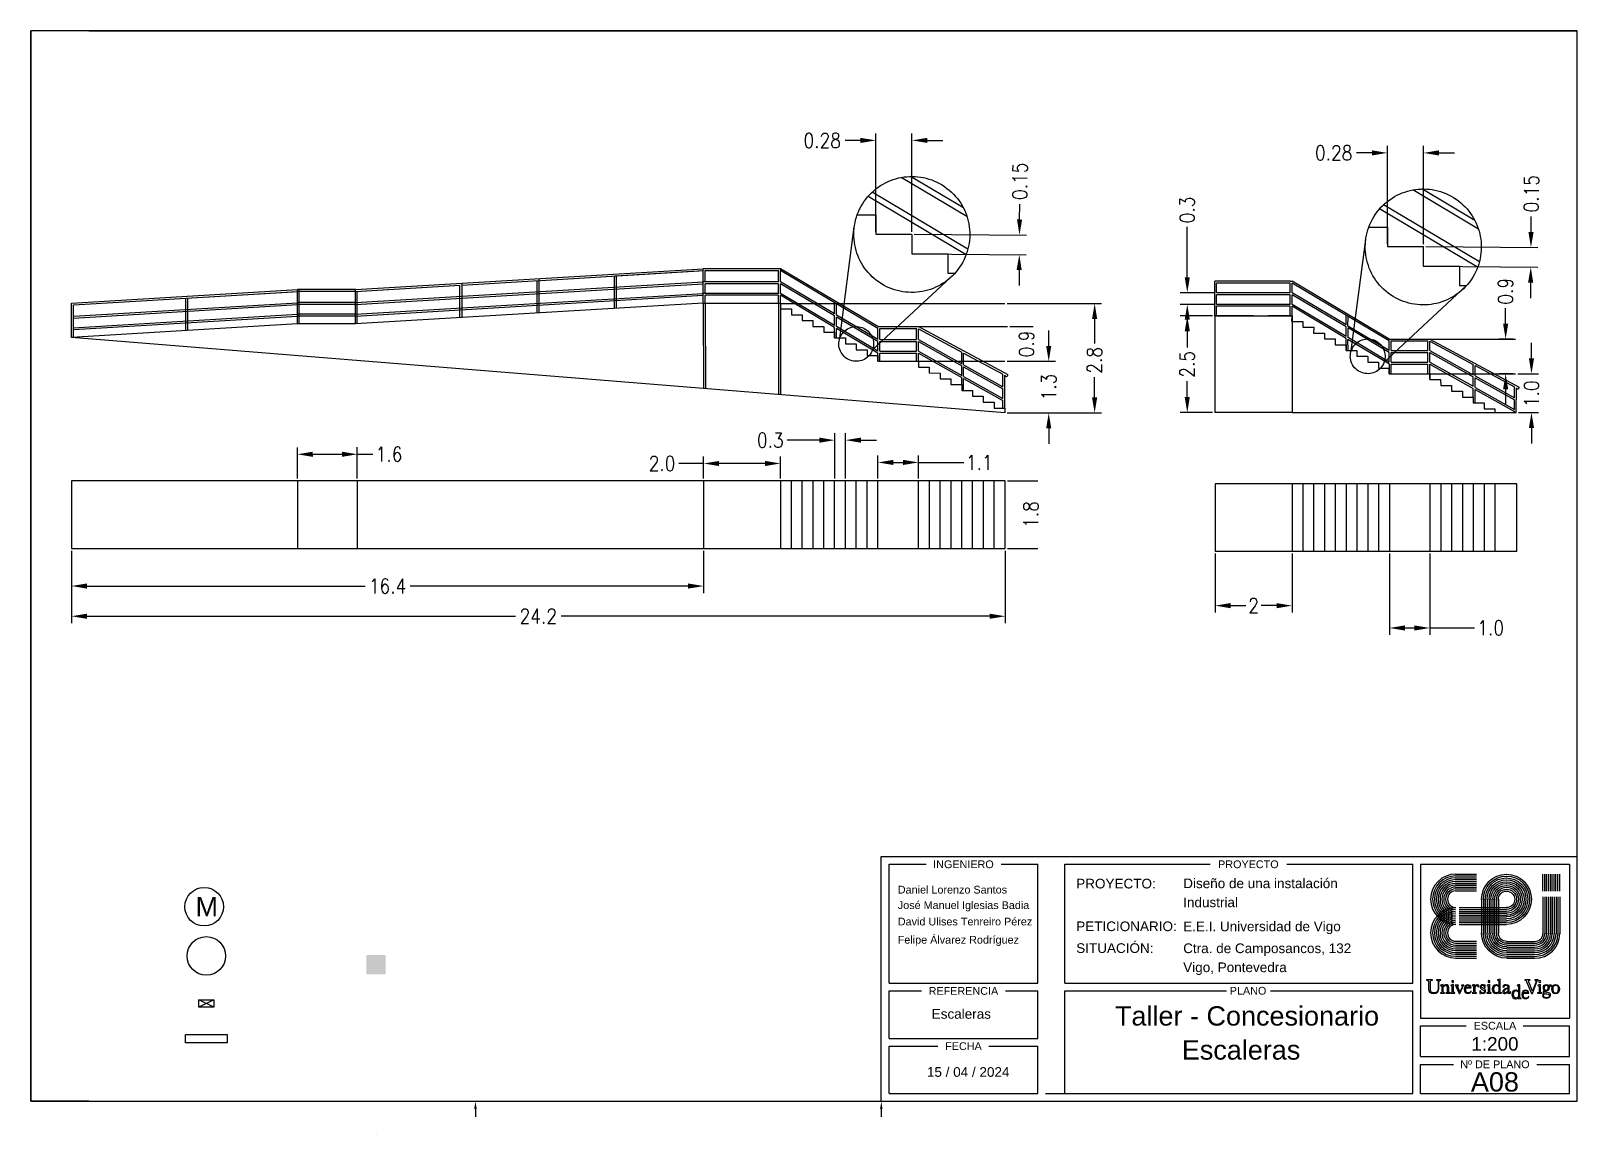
# Paper-space layout 'A08' of a CAD drawing. Header units: metres, sheet in millimetres. Extents: x 9 to 409, y 1 to 286.
# The model-space entities are those that its viewports show. They can reach past a viewport. Long polylines and large blocks are cut down to what shows.
import ezdxf
from ezdxf.enums import TextEntityAlignment as Align

# ---------------------------------------------------------------- set-up
doc = ezdxf.new("R2010")
doc.units = ezdxf.units.M
doc.header["$LTSCALE"] = 0.05
doc.header["$PDMODE"] = 3
doc.linetypes.add('CONTINUA', pattern=[0])
for name, color, linetype, lineweight in [('BIEs', 1, 'CONTINUA', 15), ('Borde Formato', 7, 'Continuous', 25), ('CAJA', 250, 'Continuous', 15), ('Cajetin.Lineas', 7, 'CONTINUA', 25), ('Cajetin.Textos', 7, 'CONTINUA', 25), ('Cajetin.Titulos', 7, 'CONTINUA', 25), ('Cotas Escalera SEc', 250, 'CONTINUA', 15), ('Escalera Sec', 3, 'CONTINUA', 15), ('Extintores', 1, 'CONTINUA', 15), ('Marcas de Plegado', 7, 'Continuous', 15), ('mobiliario', 253, 'CONTINUA', 15), ('Ventana grafica 1', 7, 'Continuous', 25)]:
    doc.layers.add(name, color=color, linetype=linetype, lineweight=lineweight)
doc.layers.add('Cajetin.Logos', color=7, linetype='Continuous')
doc.styles.add('ROMANT', font='ROMANT', dxfattribs={"width": 0.85})
doc.styles.get("Standard").update_dxf_attribs({"font": 'arial.ttf'})
doc.dimstyles.new('1-50-GENERAL', dxfattribs={"dimtxt": 0.38, "dimasz": 0.4, "dimexe": 0.18, "dimexo": 0.06, "dimgap": 0.09, "dimtad": 0, "dimdec": 1, "dimzin": 0, "dimdsep": 46, "dimtxsty": 'ROMANT', "dimcen": 0.09, "dimadec": 0, "dimazin": 0, "dimtfac": 1, "dimtdec": 1, "dimtix": 1, "dimtofl": 0, "dimtmove": 0, "dimatfit": 3, "dimfxl": 0, "dimtolj": 1, "dimtzin": 0, "dimarcsym": 0})

psp = doc.layouts.new('A08')

# ---------------------------------------------------------------- texts
at = {"layer": 'Cajetin.Textos'}
for s, height, p in [('PROYECTO:', 2.5, (279.63, 64.29)), ('Diseño de una instalación', 2.5, (307.3, 64.36)), ('José Manuel Iglesias Badia', 2, (233.47, 58.96)), ('Industrial', 2.5, (307.3, 59.44)), ('David Ulises Tenreiro Pérez', 2, (233.47, 54.72)), ('Felipe Álvarez Rodríguez', 2, (233.45, 50.01)), ('PETICIONARIO:', 2.5, (279.63, 53.24)), ('E.E.I. Universidad de Vigo', 2.5, (307.3, 53.21)), ('SITUACIÓN:', 2.5, (279.63, 47.6)), ('Ctra. de Camposancos, 132', 2.5, (307.3, 47.55)), ('Vigo, Pontevedra', 2.5, (307.3, 42.63)), ('Escaleras', 2.5, (242.24, 30.57)), ('15 / 04 / 2024', 2.5, (241, 15.54))]:
    psp.add_text(s, height=height, dxfattribs=at).set_placement(p)
for s, height, p in [('Taller - Concesionario', 5, (323.81, 28.8)), ('Escaleras', 5, (322.27, 19.99)), ('1:200', 3.5, (387.95, 22.31)), ('A08', 5, (387.95, 11.73))]:
    psp.add_text(s, height=height, dxfattribs=at).set_placement(p, align=Align.CENTER)
at = {"layer": 'Cajetin.Titulos'}
for s, p in [('INGENIERO', (250.45, 70.54)), ('PROYECTO', (324.16, 70.54)), ('REFERENCIA', (250.45, 37.76)), ('PLANO', (324.08, 37.81)), ('ESCALA', (387.95, 28.76)), ('FECHA', (250.45, 23.48)), ('Nº DE PLANO', (387.95, 18.77))]:
    psp.add_text(s, height=2, dxfattribs=at).set_placement(p, align=Align.MIDDLE_CENTER)
at = {"layer": 'Extintores', "insert": (51.79, 62.09), "char_height": 4.99, "attachment_point": 1}
psp.add_mtext_dynamic_manual_height_columns('M', width=11.1159, gutter_width=0.125, heights=[0], dxfattribs=at)
at = {"layer": 'Marcas de Plegado', "insert": (233.47, 64.97), "char_height": 2, "width": 29.3427, "attachment_point": 1}
psp.add_mtext('Daniel Lorenzo Santos', dxfattribs=at)

msp = doc.modelspace()

# ---------------------------------------------------------------- blocks, each defined once
blk = doc.blocks.new('marcaplegado')
at = {"layer": 'Marcas de Plegado', "linetype": 'Continuous', "lineweight": 15}
blk.add_lwpolyline([(0, 0.002), (0, 0.004)], dxfattribs=at)
blk = doc.blocks.new('*D121')
at = {"layer": 'Cotas Escalera SEc', "color": 0, "lineweight": -2, "transparency": 16777216}
for p, q in [((1541.453, 2103.882), (1539.961, 2102.745)), ((1540.347, 2102.536), (1547.07, 2093.719)), ((1554.509, 2083.964), (1547.785, 2092.781)), ((1556.1, 2084.675), (1554.608, 2083.537))]:
    blk.add_line(p, q, dxfattribs=at)
at = {"layer": 'Cotas Escalera SEc', "color": 0, "transparency": 16777216}
for points in [[(1540.4, 2102.576), (1540.294, 2102.495), (1540.104, 2102.854)], [(1554.562, 2084.005), (1554.456, 2083.924), (1554.751, 2083.646)]]:
    blk.add_solid(points, dxfattribs=at)
at = {"layer": 'Defpoints', "color": 0, "transparency": 16777216}
for p in [(1541.501, 2103.919), (1556.148, 2084.711), (1554.751, 2083.646)]:
    blk.add_point(p, dxfattribs=at)
at = {"layer": 'Cotas Escalera SEc', "color": 0, "transparency": 16777216, "insert": (1547.428, 2093.25), "char_height": 0.38, "attachment_point": 5, "rotation": 307.3275, "style": 'ROMANT'}
blk.add_mtext('\\A1;24.2', dxfattribs=at)
blk = doc.blocks.new('*D133')
at = {"layer": 'Cotas Escalera SEc', "color": 0, "lineweight": -2, "transparency": 16777216}
for p, q in [((1557.575, 2085.724), (1558.054, 2085.097)), ((1556.184, 2084.663), (1556.662, 2084.036))]:
    blk.add_line(p, q, dxfattribs=at)
at = {"layer": 'Defpoints', "color": 0, "transparency": 16777216}
for p in [(1557.539, 2085.772), (1557.945, 2085.241), (1556.148, 2084.711)]:
    blk.add_point(p, dxfattribs=at)
at = {"layer": 'Cotas Escalera SEc', "color": 0, "transparency": 16777216, "insert": (1557.249, 2084.71), "char_height": 0.38, "attachment_point": 5, "rotation": 37.3275, "style": 'ROMANT'}
blk.add_mtext('\\A1;1.8', dxfattribs=at)
blk = doc.blocks.new('*D134')
at = {"layer": 'Cotas Escalera SEc', "color": 0, "lineweight": -2, "transparency": 16777216}
for p, q in [((1561.22, 2088.511), (1562.7, 2086.57)), ((1558.967, 2086.794), (1560.448, 2084.852)), ((1562.273, 2086.47), (1561.769, 2086.086)), ((1560.657, 2085.238), (1561.075, 2085.557))]:
    blk.add_line(p, q, dxfattribs=at)
at = {"layer": 'Cotas Escalera SEc', "color": 0, "transparency": 16777216}
for points in [[(1562.233, 2086.523), (1562.314, 2086.417), (1562.591, 2086.713)], [(1560.616, 2085.291), (1560.697, 2085.185), (1560.339, 2084.995)]]:
    blk.add_solid(points, dxfattribs=at)
at = {"layer": 'Defpoints', "color": 0, "transparency": 16777216}
for p in [(1561.184, 2088.559), (1558.931, 2086.841), (1560.339, 2084.995)]:
    blk.add_point(p, dxfattribs=at)
at = {"layer": 'Cotas Escalera SEc', "color": 0, "transparency": 16777216, "insert": (1561.422, 2085.821), "char_height": 0.38, "attachment_point": 5, "rotation": 37.3275, "style": 'ROMANT'}
blk.add_mtext('\\A1;2.8', dxfattribs=at)
blk = doc.blocks.new('*D135')
at = {"layer": 'Cotas Escalera SEc', "color": 0, "lineweight": -2, "transparency": 16777216}
for p, q in [((1560.03, 2087.604), (1560.79, 2086.607)), ((1560.999, 2086.992), (1561.317, 2087.235)), ((1558.967, 2086.794), (1559.728, 2085.796)), ((1559.3, 2085.697), (1558.982, 2085.454))]:
    blk.add_line(p, q, dxfattribs=at)
at = {"layer": 'Cotas Escalera SEc', "color": 0, "transparency": 16777216}
for points in [[(1560.959, 2087.045), (1561.04, 2086.939), (1560.681, 2086.75)], [(1559.26, 2085.75), (1559.341, 2085.644), (1559.619, 2085.94)]]:
    blk.add_solid(points, dxfattribs=at)
at = {"layer": 'Defpoints', "color": 0, "transparency": 16777216}
for p in [(1559.993, 2087.652), (1558.931, 2086.841), (1559.619, 2085.94)]:
    blk.add_point(p, dxfattribs=at)
at = {"layer": 'Cotas Escalera SEc', "color": 0, "transparency": 16777216, "insert": (1560.15, 2086.345), "char_height": 0.38, "attachment_point": 5, "rotation": 37.3275, "style": 'ROMANT'}
blk.add_mtext('\\A1;1.3', dxfattribs=at)
blk = doc.blocks.new('*D136')
at = {"layer": 'Cotas Escalera SEc', "color": 0, "lineweight": -2, "transparency": 16777216}
for p, q in [((1560.785, 2088.097), (1561.155, 2087.612)), ((1560.03, 2087.604), (1560.44, 2087.066))]:
    blk.add_line(p, q, dxfattribs=at)
at = {"layer": 'Defpoints', "color": 0, "transparency": 16777216}
for p in [(1560.749, 2088.145), (1559.993, 2087.652), (1561.046, 2087.755)]:
    blk.add_point(p, dxfattribs=at)
at = {"layer": 'Cotas Escalera SEc', "color": 0, "transparency": 16777216, "insert": (1560.689, 2087.482), "char_height": 0.38, "attachment_point": 5, "rotation": 37.3275, "style": 'ROMANT'}
blk.add_mtext('\\A1;0.9', dxfattribs=at)
blk = doc.blocks.new('*D122')
at = {"layer": 'Cotas Escalera SEc', "color": 0, "lineweight": -2, "transparency": 16777216}
for p, q in [((1564.182, 2084.094), (1563.679, 2084.754)), ((1563.47, 2084.368), (1563.141, 2084.117)), ((1562.194, 2082.578), (1561.691, 2083.238)), ((1562.118, 2083.338), (1562.447, 2083.589))]:
    blk.add_line(p, q, dxfattribs=at)
at = {"layer": 'Cotas Escalera SEc', "color": 0, "transparency": 16777216}
for points in [[(1563.429, 2084.421), (1563.51, 2084.315), (1563.788, 2084.611)], [(1562.077, 2083.391), (1562.158, 2083.285), (1561.8, 2083.095)]]:
    blk.add_solid(points, dxfattribs=at)
at = {"layer": 'Defpoints', "color": 0, "transparency": 16777216}
for p in [(1564.218, 2084.047), (1561.8, 2083.095), (1562.23, 2082.531)]:
    blk.add_point(p, dxfattribs=at)
at = {"layer": 'Cotas Escalera SEc', "color": 0, "transparency": 16777216, "insert": (1562.794, 2083.853), "char_height": 0.38, "attachment_point": 5, "rotation": 37.3275, "style": 'ROMANT'}
blk.add_mtext('\\A1;2.5', dxfattribs=at)
blk = doc.blocks.new('*D123')
at = {"layer": 'Cotas Escalera SEc', "color": 0, "lineweight": -2, "transparency": 16777216}
for p, q in [((1559.334, 2080.308), (1558.121, 2079.383)), ((1558.506, 2079.174), (1558.747, 2078.858)), ((1559.227, 2078.229), (1558.987, 2078.544)), ((1560.54, 2078.727), (1559.327, 2077.801))]:
    blk.add_line(p, q, dxfattribs=at)
at = {"layer": 'Cotas Escalera SEc', "color": 0, "transparency": 16777216}
for points in [[(1558.559, 2079.214), (1558.453, 2079.133), (1558.264, 2079.492)], [(1559.28, 2078.269), (1559.174, 2078.188), (1559.47, 2077.91)]]:
    blk.add_solid(points, dxfattribs=at)
at = {"layer": 'Defpoints', "color": 0, "transparency": 16777216}
for p in [(1559.382, 2080.344), (1560.588, 2078.763), (1559.47, 2077.91)]:
    blk.add_point(p, dxfattribs=at)
at = {"layer": 'Cotas Escalera SEc', "color": 0, "transparency": 16777216, "insert": (1558.867, 2078.701), "char_height": 0.38, "attachment_point": 5, "rotation": 307.3275, "style": 'ROMANT'}
blk.add_mtext('\\A1;2', dxfattribs=at)
blk = doc.blocks.new('*D124')
at = {"layer": 'Cotas Escalera SEc', "color": 0, "lineweight": -2, "transparency": 16777216}
for p, q in [((1562.068, 2076.723), (1560.395, 2075.447)), ((1562.703, 2075.89), (1561.03, 2074.614)), ((1560.781, 2075.238), (1560.931, 2075.042)), ((1561.173, 2074.724), (1561.873, 2073.806))]:
    blk.add_line(p, q, dxfattribs=at)
at = {"layer": 'Cotas Escalera SEc', "color": 0, "transparency": 16777216}
for points in [[(1560.834, 2075.279), (1560.728, 2075.198), (1560.538, 2075.556)], [(1560.984, 2075.082), (1560.878, 2075.001), (1561.173, 2074.724)]]:
    blk.add_solid(points, dxfattribs=at)
at = {"layer": 'Defpoints', "color": 0, "transparency": 16777216}
for p in [(1562.116, 2076.759), (1562.751, 2075.926), (1561.173, 2074.724)]:
    blk.add_point(p, dxfattribs=at)
at = {"layer": 'Cotas Escalera SEc', "color": 0, "transparency": 16777216, "insert": (1562.128, 2073.472), "char_height": 0.38, "attachment_point": 5, "rotation": 307.3275, "style": 'ROMANT'}
blk.add_mtext('\\A1;1.0', dxfattribs=at)
blk = doc.blocks.new('*D125')
at = {"layer": 'Cotas Escalera SEc', "color": 0, "lineweight": -2, "transparency": 16777216}
for p, q in [((1555.458, 2090.234), (1554.955, 2090.894)), ((1554.913, 2089.315), (1555.844, 2090.025)), ((1555.083, 2089.093), (1556.014, 2089.803)), ((1556.113, 2089.375), (1556.356, 2089.057))]:
    blk.add_line(p, q, dxfattribs=at)
at = {"layer": 'Cotas Escalera SEc', "color": 0, "transparency": 16777216}
for points in [[(1555.511, 2090.275), (1555.405, 2090.194), (1555.701, 2089.916)], [(1556.166, 2089.416), (1556.06, 2089.335), (1555.87, 2089.694)]]:
    blk.add_solid(points, dxfattribs=at)
at = {"layer": 'Defpoints', "color": 0, "transparency": 16777216}
for p in [(1555.87, 2089.694), (1554.865, 2089.279), (1555.035, 2089.056)]:
    blk.add_point(p, dxfattribs=at)
at = {"layer": 'Cotas Escalera SEc', "color": 0, "transparency": 16777216, "insert": (1554.691, 2091.241), "char_height": 0.38, "attachment_point": 5, "rotation": 307.3275, "style": 'ROMANT'}
blk.add_mtext('\\A1;0.3', dxfattribs=at)
blk = doc.blocks.new('*D126')
at = {"layer": 'Cotas Escalera SEc', "color": 0, "lineweight": -2, "transparency": 16777216}
for p, q in [((1553.164, 2092.246), (1552.777, 2092.754)), ((1552.857, 2092.011), (1553.307, 2092.355)), ((1554.128, 2090.983), (1553.407, 2091.928)), ((1554.063, 2090.43), (1554.513, 2090.774))]:
    blk.add_line(p, q, dxfattribs=at)
at = {"layer": 'Cotas Escalera SEc', "color": 0, "transparency": 16777216}
for points in [[(1553.46, 2091.968), (1553.354, 2091.887), (1553.164, 2092.246)], [(1554.181, 2091.023), (1554.075, 2090.942), (1554.37, 2090.665)]]:
    blk.add_solid(points, dxfattribs=at)
at = {"layer": 'Defpoints', "color": 0, "transparency": 16777216}
for p in [(1552.809, 2091.975), (1554.37, 2090.665), (1554.015, 2090.394)]:
    blk.add_point(p, dxfattribs=at)
at = {"layer": 'Cotas Escalera SEc', "color": 0, "transparency": 16777216, "insert": (1552.513, 2093.1), "char_height": 0.38, "attachment_point": 5, "rotation": 307.3275, "style": 'ROMANT'}
blk.add_mtext('\\A1;2.0', dxfattribs=at)
blk = doc.blocks.new('*D127')
at = {"layer": 'Cotas Escalera SEc', "color": 0, "lineweight": -2, "transparency": 16777216}
for p, q in [((1555.592, 2088.425), (1556.064, 2088.785)), ((1556.164, 2088.358), (1556.315, 2088.159)), ((1556.229, 2087.59), (1556.701, 2087.95)), ((1556.558, 2087.841), (1557.267, 2086.911))]:
    blk.add_line(p, q, dxfattribs=at)
at = {"layer": 'Cotas Escalera SEc', "color": 0, "transparency": 16777216}
for points in [[(1556.217, 2088.398), (1556.111, 2088.317), (1555.921, 2088.676)], [(1556.368, 2088.2), (1556.262, 2088.119), (1556.558, 2087.841)]]:
    blk.add_solid(points, dxfattribs=at)
at = {"layer": 'Defpoints', "color": 0, "transparency": 16777216}
for p in [(1555.921, 2088.676), (1555.544, 2088.388), (1556.181, 2087.553)]:
    blk.add_point(p, dxfattribs=at)
at = {"layer": 'Cotas Escalera SEc', "color": 0, "transparency": 16777216, "insert": (1557.513, 2086.589), "char_height": 0.38, "attachment_point": 5, "rotation": 307.3275, "style": 'ROMANT'}
blk.add_mtext('\\A1;1.1', dxfattribs=at)
blk = doc.blocks.new('*D128')
at = {"layer": 'Cotas Escalera SEc', "color": 0, "lineweight": -2, "transparency": 16777216}
for p, q in [((1567.781, 2076.905), (1568.106, 2076.479)), ((1568.315, 2076.865), (1568.633, 2077.108)), ((1566.998, 2076.278), (1567.308, 2075.871)), ((1566.881, 2075.772), (1566.563, 2075.529))]:
    blk.add_line(p, q, dxfattribs=at)
at = {"layer": 'Cotas Escalera SEc', "color": 0, "transparency": 16777216}
for points in [[(1568.274, 2076.918), (1568.355, 2076.812), (1567.997, 2076.622)], [(1566.841, 2075.825), (1566.922, 2075.719), (1567.199, 2076.014)]]:
    blk.add_solid(points, dxfattribs=at)
at = {"layer": 'Defpoints', "color": 0, "transparency": 16777216}
for p in [(1567.745, 2076.953), (1567.997, 2076.622), (1566.962, 2076.326)]:
    blk.add_point(p, dxfattribs=at)
at = {"layer": 'Cotas Escalera SEc', "color": 0, "transparency": 16777216, "insert": (1567.586, 2076.309), "char_height": 0.38, "attachment_point": 5, "rotation": 37.3275, "style": 'ROMANT'}
blk.add_mtext('\\A1;1.0', dxfattribs=at)
blk = doc.blocks.new('*D129')
at = {"layer": 'Cotas Escalera SEc', "color": 0, "lineweight": -2, "transparency": 16777216}
for p, q in [((1568.625, 2077.942), (1568.943, 2078.185)), ((1568.424, 2077.546), (1568.198, 2077.843)), ((1567.709, 2077), (1567.482, 2077.297)), ((1567.273, 2076.911), (1566.955, 2076.669))]:
    blk.add_line(p, q, dxfattribs=at)
at = {"layer": 'Cotas Escalera SEc', "color": 0, "transparency": 16777216}
for points in [[(1568.585, 2077.995), (1568.666, 2077.889), (1568.307, 2077.7)], [(1567.233, 2076.964), (1567.314, 2076.858), (1567.591, 2077.154)]]:
    blk.add_solid(points, dxfattribs=at)
at = {"layer": 'Defpoints', "color": 0, "transparency": 16777216}
for p in [(1568.461, 2077.498), (1567.591, 2077.154), (1567.745, 2076.953)]:
    blk.add_point(p, dxfattribs=at)
at = {"layer": 'Cotas Escalera SEc', "color": 0, "transparency": 16777216, "insert": (1569.29, 2078.449), "char_height": 0.38, "attachment_point": 5, "rotation": 37.3275, "style": 'ROMANT'}
blk.add_mtext('\\A1;0.9', dxfattribs=at)
blk = doc.blocks.new('*D130')
at = {"layer": 'Cotas Escalera SEc', "color": 0, "lineweight": -2, "transparency": 16777216}
for p, q in [((1564.583, 2085.217), (1565.622, 2086.01)), ((1564.451, 2084.237), (1563.917, 2084.936)), ((1564.689, 2084.418), (1564.156, 2085.118)), ((1563.708, 2084.55), (1563.39, 2084.308))]:
    blk.add_line(p, q, dxfattribs=at)
at = {"layer": 'Cotas Escalera SEc', "color": 0, "transparency": 16777216}
for points in [[(1564.543, 2085.27), (1564.623, 2085.164), (1564.265, 2084.975)], [(1563.668, 2084.603), (1563.749, 2084.497), (1564.026, 2084.793)]]:
    blk.add_solid(points, dxfattribs=at)
at = {"layer": 'Defpoints', "color": 0, "transparency": 16777216}
for p in [(1564.026, 2084.793), (1564.487, 2084.189), (1564.726, 2084.371)]:
    blk.add_point(p, dxfattribs=at)
at = {"layer": 'Cotas Escalera SEc', "color": 0, "transparency": 16777216, "insert": (1565.969, 2086.274), "char_height": 0.38, "attachment_point": 5, "rotation": 37.3275, "style": 'ROMANT'}
blk.add_mtext('\\A1;0.3', dxfattribs=at)
blk = doc.blocks.new('*D131')
at = {"layer": 'Cotas Escalera SEc', "color": 0, "lineweight": -2, "transparency": 16777216}
for p, q in [((1546.484, 2100.368), (1547.124, 2100.856)), ((1547.224, 2100.429), (1547.679, 2099.833)), ((1547.424, 2099.136), (1548.064, 2099.624)), ((1547.921, 2099.515), (1548.164, 2099.197))]:
    blk.add_line(p, q, dxfattribs=at)
at = {"layer": 'Cotas Escalera SEc', "color": 0, "transparency": 16777216}
for points in [[(1547.277, 2100.47), (1547.171, 2100.389), (1546.981, 2100.747)], [(1547.732, 2099.873), (1547.626, 2099.792), (1547.921, 2099.515)]]:
    blk.add_solid(points, dxfattribs=at)
at = {"layer": 'Defpoints', "color": 0, "transparency": 16777216}
for p in [(1546.437, 2100.332), (1547.921, 2099.515), (1547.376, 2099.099)]:
    blk.add_point(p, dxfattribs=at)
at = {"layer": 'Cotas Escalera SEc', "color": 0, "transparency": 16777216, "insert": (1548.419, 2098.862), "char_height": 0.38, "attachment_point": 5, "rotation": 307.3275, "style": 'ROMANT'}
blk.add_mtext('\\A1;1.6', dxfattribs=at)
blk = doc.blocks.new('*D132')
at = {"layer": 'Cotas Escalera SEc', "color": 0, "lineweight": -2, "transparency": 16777216}
for p, q in [((1541.453, 2103.882), (1540.582, 2103.219)), ((1540.968, 2103.01), (1545.331, 2097.288)), ((1550.4, 2090.641), (1546.037, 2096.362)), ((1551.37, 2090.878), (1550.499, 2090.214))]:
    blk.add_line(p, q, dxfattribs=at)
at = {"layer": 'Cotas Escalera SEc', "color": 0, "transparency": 16777216}
for points in [[(1541.021, 2103.05), (1540.915, 2102.969), (1540.726, 2103.328)], [(1550.453, 2090.681), (1550.347, 2090.601), (1550.642, 2090.323)]]:
    blk.add_solid(points, dxfattribs=at)
at = {"layer": 'Defpoints', "color": 0, "transparency": 16777216}
for p in [(1541.501, 2103.919), (1551.417, 2090.914), (1550.642, 2090.323)]:
    blk.add_point(p, dxfattribs=at)
at = {"layer": 'Cotas Escalera SEc', "color": 0, "transparency": 16777216, "insert": (1545.684, 2096.825), "char_height": 0.38, "attachment_point": 5, "rotation": 307.3275, "style": 'ROMANT'}
blk.add_mtext('\\A1;16.4', dxfattribs=at)
blk = doc.blocks.new('*D203')
at = {"layer": 'Cotas Escalera SEc', "color": 0, "lineweight": -2, "transparency": 16777216}
for p, q in [((1562.273, 2094.089), (1562.031, 2094.407)), ((1560.636, 2092.338), (1562.659, 2093.88)), ((1561.202, 2091.596), (1563.225, 2093.138)), ((1563.324, 2092.711), (1563.567, 2092.393))]:
    blk.add_line(p, q, dxfattribs=at)
at = {"layer": 'Cotas Escalera SEc', "color": 0, "transparency": 16777216}
for points in [[(1562.326, 2094.13), (1562.22, 2094.049), (1562.516, 2093.771)], [(1563.377, 2092.751), (1563.271, 2092.671), (1563.082, 2093.029)]]:
    blk.add_solid(points, dxfattribs=at)
at = {"layer": 'Defpoints', "color": 0, "transparency": 16777216}
for p in [(1563.082, 2093.029), (1560.588, 2092.301), (1561.154, 2091.559)]:
    blk.add_point(p, dxfattribs=at)
at = {"layer": 'Cotas Escalera SEc', "color": 0, "transparency": 16777216, "insert": (1561.673, 2094.876), "char_height": 0.38, "attachment_point": 5, "rotation": 307.3275, "style": 'ROMANT'}
blk.add_mtext('\\A1;0.28', dxfattribs=at)
blk = doc.blocks.new('*D204')
at = {"layer": 'Cotas Escalera SEc', "color": 0, "lineweight": -2, "transparency": 16777216}
for p, q in [((1560.783, 2091.205), (1562.522, 2088.885)), ((1561.19, 2091.511), (1562.93, 2089.19)), ((1563.142, 2089.574), (1563.462, 2089.814)), ((1562.094, 2088.789), (1561.774, 2088.549))]:
    blk.add_line(p, q, dxfattribs=at)
at = {"layer": 'Cotas Escalera SEc', "color": 0, "transparency": 16777216}
for points in [[(1563.102, 2089.628), (1563.182, 2089.521), (1562.822, 2089.334)], [(1562.054, 2088.842), (1562.134, 2088.736), (1562.415, 2089.029)]]:
    blk.add_solid(points, dxfattribs=at)
at = {"layer": 'Defpoints', "color": 0, "transparency": 16777216}
for p in [(1560.747, 2091.253), (1561.154, 2091.559), (1562.415, 2089.029)]:
    blk.add_point(p, dxfattribs=at)
at = {"layer": 'Cotas Escalera SEc', "color": 0, "transparency": 16777216, "insert": (1563.934, 2090.168), "char_height": 0.38, "attachment_point": 5, "rotation": 36.8595, "style": 'ROMANT'}
blk.add_mtext('\\A1;0.15', dxfattribs=at)
blk = doc.blocks.new('*D205')
at = {"layer": 'Cotas Escalera SEc', "color": 0, "lineweight": -2, "transparency": 16777216}
for p, q in [((1570.04, 2083.371), (1569.797, 2083.689)), ((1568.402, 2081.62), (1570.425, 2083.162)), ((1568.968, 2080.877), (1570.991, 2082.42)), ((1571.091, 2081.993), (1571.333, 2081.675))]:
    blk.add_line(p, q, dxfattribs=at)
at = {"layer": 'Cotas Escalera SEc', "color": 0, "transparency": 16777216}
for points in [[(1570.093, 2083.412), (1569.987, 2083.331), (1570.282, 2083.053)], [(1571.144, 2082.033), (1571.038, 2081.952), (1570.848, 2082.311)]]:
    blk.add_solid(points, dxfattribs=at)
at = {"layer": 'Defpoints', "color": 0, "transparency": 16777216}
for p in [(1570.848, 2082.311), (1568.354, 2081.583), (1568.92, 2080.841)]:
    blk.add_point(p, dxfattribs=at)
at = {"layer": 'Cotas Escalera SEc', "color": 0, "transparency": 16777216, "insert": (1569.439, 2084.158), "char_height": 0.38, "attachment_point": 5, "rotation": 307.3275, "style": 'ROMANT'}
blk.add_mtext('\\A1;0.28', dxfattribs=at)
blk = doc.blocks.new('*D206')
at = {"layer": 'Cotas Escalera SEc', "color": 0, "lineweight": -2, "transparency": 16777216}
for p, q in [((1568.549, 2080.487), (1570.289, 2078.167)), ((1568.956, 2080.793), (1570.696, 2078.472)), ((1570.908, 2078.856), (1571.228, 2079.096)), ((1569.861, 2078.071), (1569.541, 2077.831))]:
    blk.add_line(p, q, dxfattribs=at)
at = {"layer": 'Cotas Escalera SEc', "color": 0, "transparency": 16777216}
for points in [[(1570.868, 2078.91), (1570.948, 2078.803), (1570.588, 2078.616)], [(1569.821, 2078.124), (1569.901, 2078.017), (1570.181, 2078.311)]]:
    blk.add_solid(points, dxfattribs=at)
at = {"layer": 'Defpoints', "color": 0, "transparency": 16777216}
for p in [(1568.92, 2080.841), (1568.513, 2080.535), (1570.181, 2078.311)]:
    blk.add_point(p, dxfattribs=at)
at = {"layer": 'Cotas Escalera SEc', "color": 0, "transparency": 16777216, "insert": (1571.7, 2079.45), "char_height": 0.38, "attachment_point": 5, "rotation": 36.8595, "style": 'ROMANT'}
blk.add_mtext('\\A1;0.15', dxfattribs=at)

# ---------------------------------------------------------------- dimensions: what is measured, and where the dimension line sits
at = {"layer": 'Cotas Escalera SEc'}
for base, p1, p2, angle, picture, middle in [((1554.751, 2083.646), (1541.501, 2103.919), (1556.148, 2084.711), 307.3275, '*D121', (1547.428, 2093.25)), ((1547.92123, 2099.51471), (1546.43658, 2100.33182), (1547.37646, 2099.09929), 307.32752, '*D131', (1548.41887, 2098.86211)), ((1554.37, 2090.665), (1552.809, 2091.975), (1554.015, 2090.394), 307.3275, '*D126', (1552.513, 2093.1)), ((1555.87, 2089.694), (1554.865, 2089.279), (1555.035, 2089.056), 307.3275, '*D125', (1554.691, 2091.241)), ((1555.921, 2088.676), (1556.181, 2087.553), (1555.544, 2088.388), 307.3275, '*D127', (1557.513, 2086.589)), ((1561.046, 2087.755), (1559.993, 2087.652), (1560.749, 2088.145), 37.3275, '*D136', (1560.689, 2087.482)), ((1559.619, 2085.94), (1559.993, 2087.652), (1558.931, 2086.841), 37.3275, '*D135', (1560.15, 2086.345)), ((1564.026, 2084.793), (1564.726, 2084.371), (1564.487, 2084.189), 37.3275, '*D130', (1565.969, 2086.274)), ((1567.591, 2077.154), (1568.461, 2077.498), (1567.745, 2076.953), 37.3275, '*D129', (1569.29, 2078.449)), ((1567.997, 2076.622), (1566.962, 2076.326), (1567.745, 2076.953), 37.3275, '*D128', (1567.586, 2076.309)), ((1561.173, 2074.724), (1562.116, 2076.759), (1562.751, 2075.926), 307.3275, '*D124', (1562.128, 2073.472))]:
    dim = msp.add_linear_dim(base=base, p1=p1, p2=p2, angle=angle, dimstyle='1-50-GENERAL', dxfattribs=at)
    dim.commit()
    dim.dimension.update_dxf_attribs({"geometry": picture, "text_midpoint": middle, "dimtype": 160})
for base, p1, p2, angle, picture, middle in [((1550.642, 2090.323), (1541.501, 2103.919), (1551.417, 2090.914), 307.3275, '*D132', (1545.684, 2096.825)), ((1557.9445, 2085.2405), (1556.1475, 2084.711), (1557.5391, 2085.7722), 37.3275, '*D133', (1557.2488, 2084.7099)), ((1561.8, 2083.095), (1564.218, 2084.047), (1562.23, 2082.531), 37.3275, '*D122', (1562.794, 2083.853))]:
    dim = msp.add_linear_dim(base=base, p1=p1, p2=p2, angle=angle, dimstyle='1-50-GENERAL', dxfattribs=at)
    dim.commit()
    dim.dimension.update_dxf_attribs({"geometry": picture, "text_midpoint": middle})
for base, p1, p2, angle, text, picture, middle, dimtype in [((1563.082, 2093.029), (1560.588, 2092.301), (1561.154, 2091.559), 307.3275, '0.28', '*D203', (1561.673, 2094.876), 160), ((1562.415, 2089.029), (1561.154, 2091.559), (1560.747, 2091.253), 216.8595, '0.15', '*D204', (1563.934, 2090.168), 161), ((1570.848, 2082.311), (1568.354, 2081.583), (1568.92, 2080.841), 307.3275, '0.28', '*D205', (1569.439, 2084.158), 160), ((1570.181, 2078.311), (1568.92, 2080.841), (1568.513, 2080.535), 216.8595, '0.15', '*D206', (1571.7, 2079.45), 161)]:
    dim = msp.add_linear_dim(base=base, p1=p1, p2=p2, angle=angle, text=text, dimstyle='1-50-GENERAL', dxfattribs=at)
    dim.commit()
    dim.dimension.update_dxf_attribs({"geometry": picture, "text_midpoint": middle, "dimtype": dimtype})
dim = msp.add_linear_dim(base=(1560.339, 2084.995), p1=(1561.184, 2088.559), p2=(1558.931, 2086.841), angle=37.3275, dimstyle='1-50-GENERAL', override={"dimasz": 0.4}, dxfattribs=at)
dim.commit()
dim.dimension.update_dxf_attribs({"geometry": '*D134', "text_midpoint": (1561.422, 2085.821), "dimtype": 160})
dim = msp.add_linear_dim(base=(1559.47, 2077.91), p1=(1559.382, 2080.344), p2=(1560.588, 2078.763), angle=307.3275, text='2', dimstyle='1-50-GENERAL', dxfattribs=at)
dim.commit()
dim.dimension.update_dxf_attribs({"geometry": '*D123', "text_midpoint": (1558.867, 2078.701)})

# ---------------------------------------------------------------- linework, layer by layer
at = {"layer": 'Cotas Escalera SEc'}
for p, q in [((1557.665, 2093.174), (1561.184, 2088.559)), ((1557.884, 2091.412), (1560.396, 2092.857)), ((1558.15, 2090.552), (1561.027, 2090.061)), ((1559.353, 2089.976), (1560.749, 2088.145)), ((1558.637, 2089.43), (1559.993, 2087.652)), ((1565.65, 2080.694), (1568.163, 2082.139)), ((1565.916, 2079.834), (1568.793, 2079.343)), ((1567.119, 2079.258), (1568.461, 2077.498)), ((1566.403, 2078.712), (1567.745, 2076.953))]:
    msp.add_line(p, q, dxfattribs=at)
for centre, radius in [((1561.144, 2091.557), 1.5), ((1558.019, 2090.983), 0.45), ((1568.91, 2080.839), 1.5), ((1568.91, 2080.839), 1.5), ((1565.788, 2080.266), 0.45)]:
    msp.add_circle(centre, radius, dxfattribs=at)
at = {"layer": 'Escalera Sec'}
for p, q in [((1545.841, 2107.229), (1546.55, 2107.763)), ((1545.874, 2107.191), (1546.542, 2107.695)), ((1546.542, 2107.695), (1550.262, 2103.381)), ((1546.55, 2107.763), (1550.37, 2103.332)), ((1558.931, 2086.841), (1545.841, 2107.229)), ((1549.664, 2102.794), (1545.841, 2107.229)), ((1546.033, 2107.31), (1549.823, 2102.913)), ((1546.073, 2107.341), (1549.863, 2102.944)), ((1546.272, 2107.491), (1550.061, 2103.096)), ((1546.312, 2107.521), (1550.101, 2103.126)), ((1547.775, 2104.985), (1548.444, 2105.49)), ((1547.808, 2104.947), (1548.477, 2105.452)), ((1542.892, 2104.98), (1541.501, 2103.919)), ((1557.539, 2085.772), (1542.892, 2104.98)), ((1548.838, 2105.032), (1550.33, 2103.301)), ((1541.501, 2103.919), (1556.148, 2084.711)), ((1549.664, 2102.794), (1550.37, 2103.332)), ((1549.695, 2102.754), (1550.401, 2103.292)), ((1551.24, 2102.109), (1550.33, 2103.302)), ((1551.28, 2102.139), (1550.37, 2103.332)), ((1550.733, 2101.721), (1549.823, 2102.915)), ((1550.773, 2101.752), (1549.863, 2102.945)), ((1550.971, 2101.903), (1550.061, 2103.097)), ((1551.011, 2101.934), (1550.101, 2103.127)), ((1550.574, 2101.601), (1549.665, 2102.793)), ((1550.574, 2101.601), (1551.28, 2102.139)), ((1550.607, 2101.563), (1551.273, 2102.071)), ((1551.24, 2102.109), (1553.016, 2100.049)), ((1551.28, 2102.139), (1557.166, 2095.31)), ((1556.461, 2094.771), (1550.574, 2101.601)), ((1550.733, 2101.721), (1556.62, 2094.892)), ((1550.773, 2101.752), (1556.659, 2094.923)), ((1550.971, 2101.903), (1556.858, 2095.074)), ((1551.011, 2101.934), (1556.898, 2095.105)), ((1546.437, 2100.332), (1545.045, 2099.271)), ((1552.342, 2099.55), (1553.011, 2100.055)), ((1553.081, 2100.05), (1552.375, 2099.511)), ((1553.041, 2100.019), (1554.343, 2098.509)), ((1547.376, 2099.099), (1545.985, 2098.038)), ((1553.65, 2098.032), (1554.319, 2098.537)), ((1553.683, 2097.994), (1554.392, 2098.529)), ((1554.284, 2098.578), (1557.058, 2095.359)), ((1554.959, 2096.514), (1555.628, 2097.019)), ((1554.992, 2096.476), (1555.661, 2096.981)), ((1555.635, 2097.01), (1557.127, 2095.28)), ((1556.894, 2095.102), (1557.167, 2095.311)), ((1556.928, 2095.064), (1557.159, 2095.24)), ((1557.159, 2095.24), (1558.311, 2093.729)), ((1558.38, 2093.719), (1557.167, 2095.311)), ((1556.461, 2094.771), (1556.659, 2094.923)), ((1556.492, 2094.731), (1556.65, 2094.852)), ((1557.802, 2093.341), (1556.65, 2094.852)), ((1556.652, 2094.917), (1556.898, 2095.105)), ((1557.842, 2093.371), (1556.659, 2094.923)), ((1556.69, 2094.882), (1556.889, 2095.034)), ((1558.041, 2093.523), (1556.889, 2095.034)), ((1558.081, 2093.553), (1556.898, 2095.105)), ((1556.461, 2094.771), (1554.706, 2093.422)), ((1556.492, 2094.731), (1554.737, 2093.382)), ((1556.461, 2094.771), (1557.674, 2093.181)), ((1558.081, 2093.554), (1558.311, 2093.729)), ((1558.111, 2093.514), (1558.334, 2093.684)), ((1558.38, 2093.719), (1558.341, 2093.689)), ((1558.677, 2090.78), (1558.341, 2093.689)), ((1558.716, 2090.81), (1558.38, 2093.719)), ((1557.644, 2093.22), (1555.754, 2091.783)), ((1557.644, 2093.22), (1557.802, 2093.341)), ((1557.665, 2093.174), (1557.833, 2093.302)), ((1558.019, 2091.685), (1557.833, 2093.302)), ((1557.842, 2093.372), (1558.041, 2093.523)), ((1557.872, 2093.332), (1558.071, 2093.484)), ((1558.059, 2091.716), (1557.872, 2093.332)), ((1558.258, 2091.867), (1558.071, 2093.484)), ((1558.298, 2091.897), (1558.111, 2093.514)), ((1557.674, 2093.181), (1555.784, 2091.743)), ((1557.552, 2093.089), (1557.722, 2092.866)), ((1557.722, 2092.866), (1557.603, 2092.775)), ((1560.694, 2092.987), (1560.986, 2092.604)), ((1561.58, 2090.121), (1561.242, 2093.053)), ((1561.719, 2090.171), (1561.388, 2093.037)), ((1557.603, 2092.775), (1557.773, 2092.552)), ((1557.773, 2092.552), (1557.653, 2092.461)), ((1557.653, 2092.461), (1557.823, 2092.239)), ((1560.986, 2092.604), (1560.588, 2092.301)), ((1562.378, 2090.704), (1562.152, 2092.668)), ((1562.498, 2090.912), (1562.316, 2092.493)), ((1557.82, 2092.238), (1557.701, 2092.147)), ((1557.701, 2092.147), (1557.871, 2091.924)), ((1558.297, 2091.898), (1558.522, 2092.069)), ((1558.304, 2091.84), (1558.534, 2092.015)), ((1560.588, 2092.301), (1561.154, 2091.559)), ((1552.809, 2091.975), (1551.417, 2090.914)), ((1557.871, 2091.924), (1557.751, 2091.834)), ((1557.751, 2091.834), (1557.921, 2091.611)), ((1557.802, 2091.52), (1558.019, 2091.686)), ((1557.921, 2091.611), (1557.802, 2091.52)), ((1557.832, 2091.48), (1558.026, 2091.628)), ((1558.168, 2090.392), (1558.026, 2091.628)), ((1558.059, 2091.716), (1558.258, 2091.868)), ((1558.066, 2091.658), (1558.264, 2091.81)), ((1558.208, 2090.422), (1558.066, 2091.658)), ((1558.407, 2090.574), (1558.264, 2091.81)), ((1558.447, 2090.604), (1558.304, 2091.84)), ((1557.802, 2091.52), (1557.972, 2091.297)), ((1557.972, 2091.297), (1557.852, 2091.206)), ((1557.852, 2091.206), (1558.022, 2090.984)), ((1561.144, 2091.557), (1560.747, 2091.253)), ((1560.747, 2091.253), (1561.313, 2090.511)), ((1558.019, 2090.983), (1557.9, 2090.892)), ((1557.9, 2090.892), (1558.07, 2090.669)), ((1558.716, 2090.81), (1559.353, 2089.976)), ((1558.07, 2090.669), (1557.95, 2090.578)), ((1557.95, 2090.578), (1558.12, 2090.356)), ((1558.208, 2090.423), (1558.407, 2090.574)), ((1558.238, 2090.383), (1558.437, 2090.535)), ((1558.437, 2090.535), (1559.013, 2089.779)), ((1558.447, 2090.605), (1558.677, 2090.78)), ((1558.477, 2090.565), (1558.707, 2090.74)), ((1558.477, 2090.565), (1559.053, 2089.809)), ((1558.707, 2090.74), (1559.283, 2089.985)), ((1561.313, 2090.511), (1560.915, 2090.208)), ((1554.015, 2090.394), (1552.623, 2089.333)), ((1552.794, 2089.108), (1554.186, 2090.17)), ((1558.001, 2090.265), (1558.168, 2090.393)), ((1558.12, 2090.356), (1558.001, 2090.265)), ((1558.001, 2090.265), (1558.637, 2089.43)), ((1558.001, 2090.265), (1558.637, 2089.43)), ((1558.031, 2090.225), (1558.198, 2090.353)), ((1558.198, 2090.353), (1558.775, 2089.597)), ((1558.238, 2090.383), (1558.814, 2089.627)), ((1560.915, 2090.208), (1561.027, 2090.061)), ((1552.964, 2088.886), (1554.356, 2089.947)), ((1553.134, 2088.663), (1554.525, 2089.724)), ((1558.814, 2089.627), (1559.013, 2089.779)), ((1558.845, 2089.588), (1559.044, 2089.739)), ((1559.044, 2089.739), (1559.223, 2088.469)), ((1559.053, 2089.809), (1559.283, 2089.985)), ((1559.083, 2089.77), (1559.308, 2089.941)), ((1559.083, 2089.77), (1559.266, 2088.502)), ((1559.308, 2089.941), (1559.507, 2088.686)), ((1559.353, 2089.976), (1559.764, 2087.384)), ((1552.623, 2089.333), (1552.794, 2089.108)), ((1553.304, 2088.44), (1554.695, 2089.502)), ((1553.473, 2088.218), (1554.865, 2089.279)), ((1558.637, 2089.43), (1558.518, 2089.339)), ((1558.637, 2089.43), (1558.518, 2089.339)), ((1558.518, 2089.339), (1558.688, 2089.116)), ((1558.607, 2089.47), (1558.774, 2089.597)), ((1558.637, 2089.43), (1558.805, 2089.558)), ((1558.805, 2089.558), (1558.984, 2088.287)), ((1558.845, 2089.588), (1559.027, 2088.319)), ((1553.643, 2087.995), (1555.035, 2089.056)), ((1553.813, 2087.772), (1555.205, 2088.834)), ((1558.685, 2089.115), (1558.566, 2089.025)), ((1558.566, 2089.025), (1558.735, 2088.802)), ((1558.735, 2088.802), (1558.616, 2088.711)), ((1553.983, 2087.55), (1555.374, 2088.611)), ((1558.616, 2088.711), (1558.786, 2088.488)), ((1558.786, 2088.488), (1558.667, 2088.397)), ((1559.027, 2088.32), (1559.223, 2088.469)), ((1559.035, 2088.263), (1559.231, 2088.413)), ((1559.231, 2088.413), (1559.394, 2087.257)), ((1559.231, 2088.413), (1559.394, 2087.257)), ((1559.266, 2088.502), (1559.507, 2088.686)), ((1559.274, 2088.445), (1559.516, 2088.63)), ((1559.274, 2088.445), (1559.44, 2087.292)), ((1559.516, 2088.63), (1559.697, 2087.488)), ((1554.153, 2087.327), (1555.544, 2088.388)), ((1558.667, 2088.397), (1558.836, 2088.175)), ((1558.836, 2088.175), (1558.717, 2088.084)), ((1558.717, 2088.084), (1558.887, 2087.861)), ((1558.748, 2088.044), (1558.992, 2088.231)), ((1558.836, 2088.175), (1558.984, 2088.287)), ((1558.992, 2088.231), (1559.155, 2087.075)), ((1559.035, 2088.263), (1559.201, 2087.11)), ((1558.884, 2087.86), (1558.765, 2087.769)), ((1558.765, 2087.769), (1558.934, 2087.547)), ((1554.789, 2086.492), (1556.181, 2087.553)), ((1554.959, 2086.27), (1556.351, 2087.331)), ((1558.934, 2087.547), (1558.815, 2087.456)), ((1558.815, 2087.456), (1558.985, 2087.233)), ((1558.982, 2087.232), (1558.863, 2087.141)), ((1559.032, 2086.919), (1559.706, 2087.432)), ((1559.201, 2087.11), (1559.394, 2087.257)), ((1559.439, 2087.292), (1559.697, 2087.488)), ((1555.129, 2086.047), (1556.52, 2087.108)), ((1555.299, 2085.824), (1556.69, 2086.885)), ((1558.863, 2087.141), (1559.032, 2086.919)), ((1559.032, 2086.919), (1558.931, 2086.841)), ((1559.002, 2086.959), (1559.155, 2087.075)), ((1555.468, 2085.602), (1556.86, 2086.663)), ((1555.638, 2085.379), (1557.03, 2086.44)), ((1555.808, 2085.156), (1557.2, 2086.217)), ((1555.978, 2084.934), (1557.369, 2085.995)), ((1556.148, 2084.711), (1557.539, 2085.772)), ((1556.148, 2084.711), (1557.539, 2085.772)), ((1564.218, 2084.047), (1564.894, 2084.562)), ((1564.726, 2084.371), (1564.924, 2084.522)), ((1564.894, 2084.562), (1564.934, 2084.592)), ((1566.077, 2083.011), (1564.924, 2084.522)), ((1566.117, 2083.042), (1564.934, 2084.592)), ((1564.218, 2084.047), (1562.23, 2082.531)), ((1564.824, 2083.251), (1564.218, 2084.047)), ((1564.218, 2084.047), (1565.431, 2082.456)), ((1564.248, 2084.007), (1564.447, 2084.159)), ((1565.6, 2082.647), (1564.447, 2084.159)), ((1565.6, 2082.647), (1564.447, 2084.159)), ((1564.487, 2084.189), (1564.686, 2084.34)), ((1565.639, 2082.678), (1564.487, 2084.189)), ((1565.639, 2082.678), (1564.487, 2084.189)), ((1565.838, 2082.829), (1564.686, 2084.34)), ((1565.878, 2082.86), (1564.726, 2084.371)), ((1565.43, 2082.456), (1565.056, 2082.947)), ((1565.639, 2082.678), (1565.838, 2082.829)), ((1565.878, 2082.86), (1566.077, 2083.011)), ((1565.908, 2082.82), (1566.107, 2082.971)), ((1566.095, 2081.204), (1565.908, 2082.82)), ((1566.443, 2080.062), (1566.107, 2082.971)), ((1566.117, 2083.042), (1566.146, 2083.003)), ((1566.482, 2080.093), (1566.146, 2083.001)), ((1563.443, 2080.94), (1562.23, 2082.531)), ((1565.431, 2082.456), (1563.443, 2080.94)), ((1565.318, 2082.371), (1565.43, 2082.456)), ((1565.401, 2082.496), (1565.6, 2082.647)), ((1565.431, 2082.456), (1565.63, 2082.608)), ((1565.816, 2080.992), (1565.63, 2082.608)), ((1565.67, 2082.638), (1565.869, 2082.79)), ((1565.856, 2081.022), (1565.67, 2082.638)), ((1566.055, 2081.173), (1565.869, 2082.79)), ((1565.318, 2082.371), (1565.488, 2082.148)), ((1565.488, 2082.148), (1565.369, 2082.057)), ((1565.369, 2082.057), (1565.539, 2081.834)), ((1568.46, 2082.269), (1568.752, 2081.886)), ((1569.346, 2079.403), (1569.008, 2082.335)), ((1569.485, 2079.453), (1569.154, 2082.319)), ((1565.539, 2081.834), (1565.419, 2081.744)), ((1565.419, 2081.744), (1565.589, 2081.521)), ((1568.752, 2081.886), (1568.354, 2081.583)), ((1570.144, 2079.986), (1569.918, 2081.95)), ((1570.265, 2080.194), (1570.082, 2081.775)), ((1560.773, 2081.405), (1559.382, 2080.344)), ((1565.503, 2075.202), (1560.773, 2081.405)), ((1565.586, 2081.52), (1565.467, 2081.429)), ((1565.467, 2081.429), (1565.637, 2081.207)), ((1565.637, 2081.207), (1565.517, 2081.116)), ((1566.095, 2081.204), (1566.288, 2081.351)), ((1566.101, 2081.146), (1566.3, 2081.297)), ((1568.354, 2081.583), (1568.92, 2080.841)), ((1563.443, 2080.94), (1566.962, 2076.326)), ((1565.517, 2081.116), (1565.687, 2080.893)), ((1565.568, 2080.802), (1565.816, 2080.992)), ((1565.687, 2080.893), (1565.568, 2080.802)), ((1565.568, 2080.802), (1565.738, 2080.579)), ((1565.598, 2080.762), (1565.823, 2080.934)), ((1565.966, 2079.698), (1565.823, 2080.934)), ((1565.856, 2081.022), (1566.055, 2081.173)), ((1565.863, 2080.964), (1566.062, 2081.116)), ((1566.005, 2079.729), (1565.863, 2080.964)), ((1566.204, 2079.88), (1566.062, 2081.116)), ((1566.244, 2079.911), (1566.101, 2081.146)), ((1568.91, 2080.839), (1568.513, 2080.535)), ((1565.738, 2080.579), (1565.618, 2080.488)), ((1565.618, 2080.488), (1565.788, 2080.266)), ((1568.513, 2080.535), (1569.079, 2079.793)), ((1559.382, 2080.344), (1564.112, 2074.141)), ((1565.785, 2080.265), (1565.666, 2080.174)), ((1565.666, 2080.174), (1565.836, 2079.951)), ((1566.244, 2079.911), (1566.443, 2080.062)), ((1566.274, 2079.871), (1566.473, 2080.022)), ((1566.473, 2080.022), (1567.049, 2079.267)), ((1566.482, 2080.093), (1567.119, 2079.258)), ((1561.979, 2079.824), (1560.588, 2078.763)), ((1562.149, 2079.601), (1560.757, 2078.54)), ((1565.833, 2079.951), (1565.713, 2079.86)), ((1565.713, 2079.86), (1565.883, 2079.637)), ((1565.88, 2079.636), (1565.761, 2079.545)), ((1565.767, 2079.547), (1565.966, 2079.698)), ((1565.797, 2079.507), (1565.996, 2079.659)), ((1565.996, 2079.659), (1566.572, 2078.903)), ((1566.005, 2079.729), (1566.204, 2079.88)), ((1566.036, 2079.689), (1566.234, 2079.841)), ((1566.036, 2079.689), (1566.612, 2078.934)), ((1566.234, 2079.841), (1566.81, 2079.085)), ((1566.274, 2079.871), (1566.85, 2079.115)), ((1569.079, 2079.793), (1568.681, 2079.49)), ((1562.319, 2079.379), (1560.927, 2078.318)), ((1565.767, 2079.547), (1566.403, 2078.712)), ((1565.767, 2079.547), (1566.403, 2078.712)), ((1566.85, 2079.115), (1567.049, 2079.267)), ((1566.881, 2079.076), (1567.074, 2079.223)), ((1567.074, 2079.223), (1567.273, 2077.968)), ((1567.119, 2079.258), (1567.53, 2076.666)), ((1568.681, 2079.49), (1568.793, 2079.343)), ((1562.489, 2079.156), (1561.097, 2078.095)), ((1562.658, 2078.934), (1561.267, 2077.872)), ((1566.284, 2078.621), (1566.602, 2078.863)), ((1566.373, 2078.752), (1566.572, 2078.903)), ((1566.602, 2078.863), (1566.782, 2077.593)), ((1566.612, 2078.934), (1566.81, 2079.085)), ((1566.642, 2078.894), (1566.841, 2079.045)), ((1566.642, 2078.894), (1566.824, 2077.626)), ((1566.841, 2079.045), (1567.02, 2077.775)), ((1566.881, 2079.076), (1567.063, 2077.808)), ((1560.588, 2078.763), (1560.759, 2078.539)), ((1562.828, 2078.711), (1561.437, 2077.65)), ((1562.998, 2078.488), (1561.606, 2077.427)), ((1566.403, 2078.712), (1566.284, 2078.621)), ((1566.403, 2078.712), (1566.284, 2078.621)), ((1566.284, 2078.621), (1566.454, 2078.398)), ((1563.168, 2078.266), (1561.776, 2077.204)), ((1563.337, 2078.043), (1561.946, 2076.982)), ((1566.451, 2078.398), (1566.332, 2078.307)), ((1566.332, 2078.307), (1566.501, 2078.084)), ((1566.501, 2078.084), (1566.382, 2077.993)), ((1563.507, 2077.82), (1562.116, 2076.759)), ((1566.382, 2077.993), (1566.552, 2077.77)), ((1566.552, 2077.77), (1566.433, 2077.679)), ((1566.433, 2077.679), (1566.602, 2077.457)), ((1566.824, 2077.626), (1567.02, 2077.775)), ((1566.832, 2077.569), (1567.028, 2077.718)), ((1567.028, 2077.718), (1567.191, 2076.563)), ((1567.063, 2077.808), (1567.273, 2077.968)), ((1567.071, 2077.751), (1567.282, 2077.912)), ((1567.071, 2077.751), (1567.237, 2076.598)), ((1567.282, 2077.912), (1567.463, 2076.77)), ((1566.602, 2077.457), (1566.483, 2077.366)), ((1566.484, 2077.365), (1566.654, 2077.142)), ((1566.514, 2077.326), (1566.79, 2077.537)), ((1566.602, 2077.457), (1566.782, 2077.593)), ((1566.79, 2077.537), (1566.953, 2076.381)), ((1566.832, 2077.569), (1566.998, 2076.416)), ((1564.142, 2076.988), (1562.751, 2075.926)), ((1566.654, 2077.142), (1566.534, 2077.051)), ((1566.534, 2077.051), (1566.704, 2076.829)), ((1566.704, 2076.829), (1566.625, 2076.768)), ((1564.312, 2076.765), (1562.92, 2075.704)), ((1564.482, 2076.542), (1563.09, 2075.481)), ((1566.962, 2076.326), (1567.472, 2076.714)), ((1566.998, 2076.416), (1567.191, 2076.563)), ((1567.237, 2076.598), (1567.463, 2076.77)), ((1564.652, 2076.32), (1563.26, 2075.258)), ((1564.821, 2076.097), (1563.43, 2075.036)), ((1566.932, 2076.365), (1566.953, 2076.381)), ((1564.991, 2075.874), (1563.6, 2074.813)), ((1565.161, 2075.652), (1563.769, 2074.591)), ((1564.112, 2074.141), (1565.503, 2075.202)), ((1564.112, 2074.141), (1565.503, 2075.202))]:
    msp.add_line(p, q, dxfattribs=at)
for centre in [(1559.735, 2087.408), (1567.501, 2076.69)]:
    msp.add_arc(centre, 0.0378, 140.3898, 320.3898, dxfattribs=at)

msp.set_redraw_order([(e.dxf.handle, doc.entitydb.next_handle()) for e in msp.query("TEXT MTEXT ATTDEF DIMENSION ARC_DIMENSION")])  # texts and dimensions are drawn at this point

# ---------------------------------------------------------------- hatches: boundary and pattern name
at = {"layer": 'mobiliario', "transparency": 33554687}
psp.add_hatch(color=256, dxfattribs=at).paths.add_polyline_path([(95.97, 42.05), (100.97, 42.05), (100.97, 47.05), (95.97, 47.05)])

# ---------------------------------------------------------------- linework, layer by layer
at = {"color": 7}
for points in [[(377.79, 68.02), (383.14, 68.02)], [(400.36, 63.57), (400.36, 68.02)], [(400.85, 63.57), (400.85, 68.02)], [(401.33, 63.57), (401.33, 68.02)], [(401.81, 63.57), (401.81, 68.02)], [(402.29, 63.57), (402.29, 68.02)], [(402.78, 63.57), (402.78, 68.02)], [(403.26, 63.57), (403.26, 68.02)], [(403.74, 63.57), (403.74, 68.02)], [(404.22, 63.57), (404.22, 68.02)], [(404.71, 63.57), (404.71, 68.02)], [(377.79, 67.54), (383.14, 67.54)], [(377.79, 67.05), (383.14, 67.05)], [(377.79, 66.57), (383.14, 66.57)], [(377.79, 66.09), (383.14, 66.09)], [(377.79, 65.6), (383.14, 65.6)], [(377.79, 65.12), (383.14, 65.12)], [(377.79, 64.64), (383.14, 64.64)], [(377.79, 64.15), (383.14, 64.15)], [(377.79, 63.67), (383.14, 63.67)], [(384.49, 61.55), (384.49, 52.69)], [(384.97, 61.55), (384.97, 52.69)], [(385.45, 61.55), (385.45, 52.69)], [(385.93, 61.55), (385.93, 52.69)], [(386.42, 61.55), (386.42, 52.69)], [(386.9, 61.55), (386.9, 52.69)], [(387.38, 61.55), (387.38, 52.69)], [(387.87, 61.55), (387.86, 52.69)], [(388.35, 61.55), (388.35, 52.69)], [(388.83, 61.55), (388.83, 52.69)], [(400.35, 62.12), (400.35, 52.56)], [(400.84, 62.12), (400.84, 52.56)], [(401.32, 62.12), (401.32, 52.56)], [(401.81, 62.12), (401.81, 52.56)], [(402.29, 62.12), (402.29, 52.56)], [(402.78, 62.12), (402.78, 52.56)], [(403.27, 62.12), (403.27, 52.56)], [(403.75, 62.12), (403.75, 52.56)], [(404.24, 62.12), (404.24, 52.46)], [(404.72, 62.12), (404.72, 52.56)], [(378.71, 59.32), (384.48, 59.32)], [(378.71, 58.84), (384.48, 58.84)], [(378.71, 58.35), (384.48, 58.35)], [(378.71, 57.87), (384.48, 57.87)], [(378.71, 57.39), (384.48, 57.39)], [(378.71, 56.91), (384.48, 56.91)], [(378.71, 56.42), (384.48, 56.42)], [(384.48, 59.33), (391, 59.33)], [(384.48, 58.84), (390.96, 58.84)], [(384.48, 58.36), (390.96, 58.36)], [(384.48, 57.87), (391.08, 57.88)], [(384.48, 57.39), (391.08, 57.39)], [(384.48, 56.91), (390.96, 56.91)], [(384.48, 56.42), (390.96, 56.42)], [(378.71, 55.93), (384.48, 55.93)], [(378.71, 55.45), (384.48, 55.45)], [(378.71, 54.97), (384.48, 54.97)], [(384.48, 55.93), (390.96, 55.93)], [(384.48, 55.45), (390.96, 55.45)], [(384.48, 54.97), (390.96, 54.97)], [(377.79, 50.62), (383.14, 50.62)], [(377.79, 50.14), (383.14, 50.14)], [(377.79, 49.65), (383.14, 49.65)], [(377.79, 49.17), (383.14, 49.17)], [(377.79, 48.69), (383.14, 48.69)], [(377.79, 48.2), (383.14, 48.2)], [(391, 50.58), (398.2, 50.58)], [(391, 50.1), (398.2, 50.1)], [(391, 49.61), (398.2, 49.61)], [(391, 49.13), (398.2, 49.13)], [(391, 48.65), (398.2, 48.65)], [(391, 48.16), (398.2, 48.16)], [(377.79, 47.72), (383.14, 47.72)], [(377.79, 47.24), (383.14, 47.24)], [(377.79, 46.76), (383.14, 46.76)], [(377.79, 46.27), (383.14, 46.27)], [(391, 47.67), (398.2, 47.67)], [(391, 47.19), (398.2, 47.19)], [(391, 46.71), (398.2, 46.71)], [(391, 46.22), (398.2, 46.22)], [(370.24, 40.64), (370.24, 40.51)], [(371.78, 40.51), (371.78, 40.64), (370.24, 40.64), (370.24, 40.64)], [(370.76, 40.02), (370.76, 38.23)], [(371.26, 38.29), (371.26, 40.02)], [(373.92, 40.51), (373.92, 40.64), (372.81, 40.64), (372.81, 40.51)], [(373.3, 40.02), (373.3, 38.38)], [(373.45, 38.38), (373.45, 40.02)], [(388.59, 40.64), (388.59, 40.54), (388.66, 40.54)], [(388.92, 40.2), (388.92, 39.05)], [(389.3, 37.67), (389.3, 40.77)], [(395.67, 40.64), (395.67, 40.52), (395.69, 40.52)], [(396.9, 40.52), (397.07, 40.52), (397.07, 40.64), (395.67, 40.64), (395.67, 40.64)], [(398.49, 39.95), (397.71, 37.71), (396.69, 40.14)], [(399.11, 40.52), (399.11, 40.64), (398.27, 40.64), (398.27, 40.52)], [(373.87, 39.28), (373.87, 39.18), (373.94, 39.18)], [(373.87, 37.27), (373.87, 37.17), (374.89, 37.17), (374.89, 37.27), (374.85, 37.27)], [(374.2, 38.83), (374.2, 37.66), (374.2, 37.5)], [(374.56, 37.66), (374.56, 38.71)], [(375.34, 37.27), (375.28, 37.27), (375.28, 37.17), (376.3, 37.17), (376.3, 37.27), (376.25, 37.27)], [(375.6, 38.69), (375.6, 37.66)], [(375.98, 37.66), (375.98, 38.66)], [(376.48, 37.27), (376.48, 37.17), (377.57, 37.17), (377.57, 37.27), (377.51, 37.27)], [(376.51, 39.28), (376.51, 39.18), (376.6, 39.18)], [(376.84, 38.83), (376.84, 37.66), (376.84, 37.5)], [(377.24, 37.66), (377.24, 39.4), (377.24, 39.4)], [(377.62, 39.28), (377.62, 39.18)], [(378.53, 39.18), (378.53, 39.28), (377.62, 39.28), (377.62, 39.28)], [(377.96, 38.8), (378.71, 37.1), (378.83, 37.1), (379.52, 38.66)], [(379.45, 38.76), (378.91, 37.53), (378.34, 38.85)], [(379.92, 39.18), (379.92, 39.28), (379.28, 39.28), (379.28, 39.18)], [(380.4, 38.55), (381.78, 38.55), (381.78, 38.55)], [(381.37, 38.66), (380.42, 38.66)], [(381.83, 37.71), (381.71, 37.71)], [(381.78, 38.55), (381.78, 38.57)], [(382.09, 39.28), (382.09, 39.18), (382.16, 39.18)], [(382.09, 37.27), (382.09, 37.17), (383.16, 37.17), (383.16, 37.27), (383.09, 37.27)], [(382.42, 38.83), (382.42, 37.66), (382.42, 37.5)], [(382.8, 37.66), (382.8, 38.5)], [(384.2, 37.81), (384.08, 37.81), (384.08, 37.1), (384.2, 37.1)], [(385.31, 38.67), (385.41, 38.67), (385.41, 39.35), (385.31, 39.35), (385.31, 39.35)], [(385.86, 37.27), (385.86, 37.17), (386.97, 37.17), (386.97, 37.27), (386.91, 37.27)], [(385.91, 39.28), (385.91, 39.18), (386, 39.18)], [(386.24, 38.83), (386.24, 37.66), (386.24, 37.5)], [(386.64, 37.66), (386.64, 39.4), (386.64, 39.4)], [(388.92, 38.88), (388.92, 37.6)], [(389.63, 37.21), (389.63, 37.29)], [(391.25, 38.8), (391.25, 38.57)], [(391.25, 38.45), (391.25, 37.62)], [(391.63, 37.55), (391.63, 38.57), (391.63, 38.57)], [(392.08, 37.53), (392.08, 37.55), (392.01, 37.55)], [(393.69, 39.26), (393.69, 39.18), (393.76, 39.18)], [(394.02, 38.81), (394.02, 37.67)], [(394.02, 37.5), (394.02, 36.22)], [(394.4, 36.29), (394.4, 39.38)], [(396.26, 37.27), (395.31, 37.27)], [(395.31, 37.17), (396.68, 37.17), (396.68, 37.17)], [(396.24, 39.99), (397.45, 37.1), (397.63, 37.1), (398.66, 39.97)], [(396.73, 36.32), (396.61, 36.32)], [(396.68, 37.17), (396.68, 37.19)], [(398.98, 37.27), (398.98, 37.17), (400.06, 37.17), (400.06, 37.27), (400.03, 37.27)], [(399.03, 39.28), (399.03, 39.18), (399.1, 39.18)], [(399.36, 38.83), (399.36, 37.66), (399.36, 37.5)], [(399.74, 37.66), (399.74, 39.4), (399.74, 39.4)], [(401.14, 37.81), (401.2, 37.81)], [(394.72, 35.82), (394.72, 35.91)]]:
    psp.add_lwpolyline(points, dxfattribs=at)
for points in [[(377.85, 68.02), (374.25, 68.02), (371.32, 65.1), (371.32, 61.5)], [(377.79, 67.54), (374.45, 67.54), (371.81, 64.83), (371.81, 61.5)], [(377.79, 67.05), (374.72, 67.05), (372.29, 64.57), (372.29, 61.5)], [(377.79, 66.57), (374.98, 66.57), (372.78, 64.3), (372.78, 61.5)], [(377.79, 66.09), (375.25, 66.09), (373.26, 64.03), (373.26, 61.5)], [(377.79, 65.6), (375.52, 65.6), (373.74, 63.77), (373.74, 61.5)], [(377.79, 65.12), (375.78, 65.12), (374.23, 63.5), (374.23, 61.5)], [(377.79, 64.64), (376.05, 64.64), (374.71, 63.23), (374.71, 61.5)], [(377.79, 64.15), (376.32, 64.15), (375.2, 62.96), (375.2, 61.5)], [(384.49, 61.42), (384.49, 65.04), (387.4, 67.98), (391, 67.98)], [(384.97, 61.42), (384.97, 64.77), (387.61, 67.49), (390.94, 67.49)], [(385.45, 61.42), (385.45, 64.51), (387.87, 67.01), (390.94, 67.01)], [(385.93, 61.42), (385.93, 64.24), (388.14, 66.52), (390.94, 66.52)], [(386.42, 61.42), (386.42, 63.97), (388.4, 66.04), (390.94, 66.04)], [(386.9, 61.42), (386.9, 63.7), (388.67, 65.55), (390.94, 65.55)], [(387.38, 61.42), (387.38, 63.44), (388.94, 65.06), (390.94, 65.06)], [(387.86, 61.42), (387.86, 63.16), (389.2, 64.58), (390.94, 64.58)], [(388.35, 61.42), (388.35, 62.89), (389.47, 64.09), (390.94, 64.09)], [(390.89, 67.98), (394.49, 67.98), (397.41, 65.04), (397.41, 61.42)], [(390.89, 67.49), (394.23, 67.49), (396.93, 64.84), (396.93, 61.49)], [(390.89, 67.01), (393.96, 67.01), (396.44, 64.57), (396.44, 61.49)], [(390.89, 66.52), (393.69, 66.52), (395.96, 64.31), (395.96, 61.49)], [(390.89, 66.04), (393.42, 66.04), (395.48, 64.04), (395.48, 61.49)], [(390.89, 65.55), (393.16, 65.55), (395, 63.77), (395, 61.49)], [(390.89, 65.06), (392.89, 65.06), (394.51, 63.5), (394.51, 61.49)], [(390.89, 64.58), (392.63, 64.58), (394.03, 63.23), (394.03, 61.49)], [(390.89, 64.09), (392.36, 64.09), (393.55, 62.96), (393.55, 61.49)], [(371.32, 61.5), (371.32, 57.89), (374.25, 54.97), (377.85, 54.97)], [(371.81, 61.5), (371.81, 58.16), (374.45, 55.45), (377.79, 55.45)], [(372.29, 61.5), (372.29, 58.43), (374.72, 55.93), (377.79, 55.93)], [(372.78, 61.5), (372.78, 58.69), (374.98, 56.42), (377.79, 56.42)], [(373.26, 61.5), (373.26, 58.96), (375.25, 56.91), (377.79, 56.91)], [(373.74, 61.5), (373.74, 59.23), (375.52, 57.39), (377.79, 57.39)], [(374.23, 61.5), (374.23, 59.49), (375.78, 57.87), (377.79, 57.87)], [(374.71, 61.5), (374.71, 59.76), (376.05, 58.35), (377.79, 58.35)], [(375.2, 61.5), (375.2, 60.03), (376.32, 58.84), (377.79, 58.84)], [(377.79, 63.67), (376.58, 63.67), (375.68, 62.7), (375.68, 61.5)], [(375.68, 61.5), (375.68, 60.29), (376.58, 59.32), (377.79, 59.32)], [(388.83, 61.42), (388.83, 62.63), (389.74, 63.61), (390.94, 63.61)], [(390.89, 63.61), (392.09, 63.61), (393.07, 62.69), (393.07, 61.49)], [(395.48, 61.53), (395.48, 58.98), (393.46, 56.91), (390.92, 56.91)], [(395.96, 61.53), (395.96, 58.72), (393.72, 56.42), (390.92, 56.42)], [(396.44, 61.53), (396.44, 58.45), (393.98, 55.93), (390.92, 55.93)], [(397.41, 61.55), (397.41, 57.95), (394.5, 55), (390.93, 54.97)], [(394.03, 61.55), (394.03, 59.8), (392.66, 58.36), (390.93, 58.36)], [(396.93, 61.53), (396.93, 58.18), (394.26, 55.45), (390.93, 55.45)], [(393.07, 61.55), (393.07, 60.34), (392.16, 59.33), (390.96, 59.33)], [(393.55, 61.55), (393.55, 60.07), (392.43, 58.84), (390.96, 58.84)], [(395, 61.53), (395, 59.25), (393.31, 57.39), (391.05, 57.39)], [(394.51, 61.49), (394.51, 59.48), (393.02, 57.88), (391.05, 57.88)], [(377.85, 59.32), (374.25, 59.32), (371.32, 56.4), (371.32, 52.79)], [(377.79, 58.84), (374.45, 58.84), (371.81, 56.13), (371.81, 52.79)], [(377.79, 58.36), (374.72, 58.36), (372.29, 55.86), (372.29, 52.79)], [(377.79, 57.87), (374.98, 57.87), (372.78, 55.6), (372.78, 52.79)], [(377.79, 57.38), (375.25, 57.38), (373.26, 55.33), (373.26, 52.79)], [(377.79, 56.91), (375.52, 56.91), (373.74, 55.06), (373.74, 52.79)], [(377.79, 56.42), (375.78, 56.42), (374.23, 54.8), (374.23, 52.79)], [(371.32, 52.79), (371.32, 49.19), (374.25, 46.27), (377.85, 46.27)], [(371.81, 52.79), (371.81, 49.46), (374.45, 46.76), (377.79, 46.76)], [(372.29, 52.79), (372.29, 49.73), (374.72, 47.24), (377.79, 47.24)], [(372.78, 52.79), (372.78, 49.99), (374.98, 47.72), (377.79, 47.72)], [(373.26, 52.79), (373.26, 50.26), (375.25, 48.2), (377.79, 48.2)], [(373.74, 52.79), (373.74, 50.53), (375.52, 48.69), (377.79, 48.69)], [(374.23, 52.79), (374.23, 50.79), (375.78, 49.17), (377.79, 49.17)], [(377.79, 55.93), (376.05, 55.93), (374.71, 54.53), (374.71, 52.79)], [(374.71, 52.79), (374.71, 51.06), (376.05, 49.65), (377.79, 49.65)], [(377.79, 55.45), (376.32, 55.45), (375.2, 54.26), (375.2, 52.79)], [(375.2, 52.79), (375.2, 51.33), (376.32, 50.14), (377.79, 50.14)], [(377.79, 54.97), (376.58, 54.97), (375.68, 54), (375.68, 52.79)], [(375.68, 52.79), (375.68, 51.6), (376.58, 50.62), (377.79, 50.62)], [(391, 46.22), (387.43, 46.22), (384.52, 49.12), (384.48, 52.7)], [(391, 46.71), (387.67, 46.71), (384.97, 49.36), (384.97, 52.72)], [(391, 47.2), (387.94, 47.2), (385.45, 49.63), (385.45, 52.72)], [(391, 47.68), (388.2, 47.68), (385.94, 49.9), (385.94, 52.72)], [(391, 48.17), (388.47, 48.17), (386.42, 50.17), (386.42, 52.72)], [(391, 48.66), (388.74, 48.66), (386.9, 50.44), (386.9, 52.72)], [(390.99, 49.14), (389, 49.14), (387.39, 50.69), (387.39, 52.69)], [(391, 49.61), (389.27, 49.61), (387.87, 50.96), (387.87, 52.7)], [(391, 50.1), (389.54, 50.1), (388.35, 51.23), (388.35, 52.7)], [(391, 50.58), (389.81, 50.58), (388.83, 51.5), (388.83, 52.7)], [(398.19, 50.59), (399.4, 50.59), (400.36, 51.41), (400.36, 52.61)], [(398.19, 46.22), (401.81, 46.22), (404.72, 49), (404.72, 52.61)], [(398.19, 50.11), (399.67, 50.11), (400.84, 51.14), (400.84, 52.61)], [(398.19, 49.62), (399.93, 49.62), (401.33, 50.88), (401.33, 52.61)], [(398.19, 49.13), (400.2, 49.13), (401.81, 50.61), (401.81, 52.61)], [(398.19, 48.65), (400.47, 48.65), (402.29, 50.34), (402.29, 52.61)], [(398.19, 48.16), (400.74, 48.16), (402.78, 50.08), (402.78, 52.61)], [(398.19, 47.68), (401.01, 47.68), (403.27, 49.81), (403.27, 52.61)], [(398.19, 47.19), (401.27, 47.19), (403.75, 49.54), (403.75, 52.61)], [(398.19, 46.71), (401.54, 46.71), (404.24, 49.19), (404.24, 52.54)], [(370.24, 40.51), (370.72, 40.51), (370.76, 40.4), (370.76, 40.02)], [(371.26, 40.02), (371.26, 40.39), (371.28, 40.51), (371.78, 40.51)], [(372.81, 40.51), (373.16, 40.51), (373.3, 40.37), (373.3, 40.02)], [(373.45, 40.02), (373.45, 40.32), (373.63, 40.49), (373.92, 40.51)], [(377.03, 40.49), (376.87, 40.49), (376.77, 40.39), (376.77, 40.23)], [(376.77, 40.23), (376.77, 40.09), (376.89, 39.97), (377.03, 39.97)], [(377.27, 40.23), (377.27, 40.39), (377.17, 40.49), (377.03, 40.49)], [(377.03, 39.97), (377.17, 39.97), (377.27, 40.09), (377.27, 40.23)], [(386.41, 40.49), (386.27, 40.49), (386.17, 40.39), (386.17, 40.23)], [(386.17, 40.23), (386.17, 40.09), (386.27, 39.97), (386.41, 39.97)], [(386.67, 40.23), (386.67, 40.39), (386.57, 40.49), (386.41, 40.49)], [(386.41, 39.97), (386.55, 39.97), (386.67, 40.09), (386.67, 40.23)], [(389.3, 40.77), (389.06, 40.71), (388.83, 40.66), (388.59, 40.64)], [(388.66, 40.54), (388.88, 40.54), (388.92, 40.47), (388.92, 40.2)], [(395.69, 40.52), (396.04, 40.52), (396.09, 40.33), (396.24, 39.99)], [(396.64, 40.33), (396.64, 40.45), (396.73, 40.52), (396.9, 40.52)], [(396.69, 40.14), (396.66, 40.23), (396.64, 40.3), (396.64, 40.33)], [(398.27, 40.52), (398.47, 40.51), (398.56, 40.39), (398.56, 40.21)], [(398.56, 40.21), (398.56, 40.14), (398.54, 40.06), (398.49, 39.95)], [(398.66, 39.97), (398.78, 40.28), (398.87, 40.47), (399.11, 40.52)], [(399.53, 40.49), (399.39, 40.49), (399.27, 40.39), (399.27, 40.23)], [(399.27, 40.23), (399.27, 40.09), (399.39, 39.97), (399.53, 39.97)], [(399.79, 40.23), (399.79, 40.39), (399.67, 40.49), (399.53, 40.49)], [(399.53, 39.97), (399.67, 39.97), (399.79, 40.09), (399.79, 40.23)], [(370.76, 38.23), (370.76, 37.52), (371.24, 37.1), (372.09, 37.1)], [(371.45, 37.53), (371.29, 37.71), (371.26, 37.93), (371.26, 38.29)], [(372.17, 37.27), (371.85, 37.27), (371.59, 37.4), (371.45, 37.53)], [(372.09, 37.1), (372.99, 37.1), (373.45, 37.53), (373.45, 38.38)], [(373.3, 38.38), (373.3, 37.64), (372.85, 37.27), (372.17, 37.27)], [(374.52, 39.4), (374.3, 39.35), (374.09, 39.3), (373.87, 39.28)], [(373.94, 37.27), (373.9, 37.27), (373.88, 37.27), (373.87, 37.27)], [(373.94, 39.18), (374.14, 39.18), (374.2, 39.12), (374.2, 38.83)], [(374.2, 37.5), (374.2, 37.38), (374.09, 37.27), (373.94, 37.27)], [(374.58, 39.02), (374.58, 39.16), (374.54, 39.3), (374.52, 39.4)], [(375.37, 39.35), (375.06, 39.35), (374.78, 39.19), (374.56, 38.92)], [(374.56, 38.71), (374.56, 38.8), (374.85, 39.18), (375.23, 39.18)], [(374.56, 38.92), (374.56, 38.95), (374.58, 38.99), (374.58, 39.02)], [(374.85, 37.27), (374.59, 37.27), (374.56, 37.4), (374.56, 37.66)], [(375.23, 39.18), (375.53, 39.18), (375.6, 39.02), (375.6, 38.69)], [(375.6, 37.66), (375.6, 37.4), (375.58, 37.27), (375.34, 37.27)], [(375.98, 38.66), (375.98, 39.12), (375.77, 39.35), (375.37, 39.35)], [(376.25, 37.27), (375.99, 37.27), (375.98, 37.4), (375.98, 37.66)], [(376.56, 37.27), (376.53, 37.27), (376.51, 37.27), (376.48, 37.27)], [(377.24, 39.4), (376.99, 39.35), (376.77, 39.3), (376.51, 39.28)], [(376.84, 37.5), (376.84, 37.36), (376.74, 37.27), (376.56, 37.27)], [(376.6, 39.18), (376.8, 39.18), (376.84, 39.12), (376.84, 38.83)], [(377.51, 37.27), (377.25, 37.27), (377.24, 37.4), (377.24, 37.66)], [(377.62, 39.18), (377.79, 39.14), (377.88, 39), (377.88, 38.97)], [(377.88, 38.97), (377.88, 38.95), (377.91, 38.9), (377.96, 38.8)], [(378.27, 39.02), (378.27, 39.12), (378.36, 39.18), (378.53, 39.18)], [(378.34, 38.85), (378.31, 38.93), (378.27, 38.99), (378.27, 39.02)], [(379.28, 39.18), (379.43, 39.14), (379.5, 39.09), (379.5, 38.95)], [(379.5, 38.95), (379.5, 38.92), (379.48, 38.85), (379.45, 38.76)], [(379.52, 38.66), (379.66, 38.97), (379.76, 39.12), (379.92, 39.18)], [(380.97, 39.35), (380.4, 39.35), (379.97, 38.88), (379.97, 38.19)], [(379.97, 38.19), (379.97, 37.53), (380.38, 37.1), (380.99, 37.1)], [(380.4, 38.17), (380.4, 38.29), (380.4, 38.42), (380.4, 38.55)], [(381.06, 37.24), (380.57, 37.24), (380.4, 37.55), (380.4, 38.17)], [(380.42, 38.66), (380.45, 39.05), (380.62, 39.23), (380.93, 39.23)], [(380.93, 39.23), (381.21, 39.23), (381.37, 39.09), (381.37, 38.81)], [(381.78, 38.57), (381.78, 39.05), (381.45, 39.35), (380.97, 39.35)], [(380.99, 37.1), (381.45, 37.1), (381.78, 37.36), (381.83, 37.71)], [(381.71, 37.71), (381.64, 37.43), (381.38, 37.24), (381.06, 37.24)], [(381.37, 38.81), (381.37, 38.8), (381.37, 38.74), (381.37, 38.66)], [(382.75, 39.4), (382.54, 39.35), (382.32, 39.3), (382.09, 39.28)], [(382.16, 37.27), (382.13, 37.27), (382.11, 37.27), (382.09, 37.27)], [(382.16, 39.18), (382.37, 39.18), (382.42, 39.12), (382.42, 38.83)], [(382.42, 37.5), (382.42, 37.38), (382.32, 37.27), (382.16, 37.27)], [(382.8, 39.02), (382.8, 39.16), (382.78, 39.3), (382.75, 39.4)], [(383.42, 39.35), (383.18, 39.35), (382.92, 39.18), (382.8, 38.85)], [(382.8, 38.5), (382.8, 38.81), (383.08, 39.18), (383.28, 39.18)], [(382.8, 38.85), (382.8, 38.92), (382.8, 38.97), (382.8, 39.02)], [(383.09, 37.27), (382.82, 37.27), (382.8, 37.4), (382.8, 37.66)], [(383.28, 39.18), (383.37, 39.18), (383.42, 39.12), (383.44, 39.02)], [(383.79, 39.05), (383.79, 39.21), (383.63, 39.35), (383.42, 39.35)], [(383.44, 39.02), (383.46, 38.92), (383.51, 38.86), (383.61, 38.86)], [(383.61, 38.86), (383.72, 38.86), (383.79, 38.95), (383.79, 39.05)], [(384.7, 39.35), (384.34, 39.35), (384.1, 39.11), (384.1, 38.78)], [(384.1, 38.78), (384.1, 38.57), (384.22, 38.38), (384.46, 38.24)], [(384.84, 37.22), (384.51, 37.22), (384.3, 37.41), (384.2, 37.81)], [(384.2, 37.1), (384.22, 37.19), (384.25, 37.26), (384.3, 37.33)], [(384.3, 37.33), (384.48, 37.15), (384.63, 37.1), (384.86, 37.1)], [(384.37, 38.93), (384.37, 39.11), (384.51, 39.23), (384.74, 39.23)], [(385.08, 38.4), (384.7, 38.59), (384.37, 38.64), (384.37, 38.93)], [(384.46, 38.24), (384.67, 38.1), (384.91, 38.05), (385.08, 37.9)], [(385.2, 39.14), (385.05, 39.3), (384.91, 39.35), (384.7, 39.35)], [(384.74, 39.23), (385, 39.23), (385.17, 39.05), (385.31, 38.67)], [(385.25, 37.59), (385.25, 37.38), (385.1, 37.22), (384.84, 37.22)], [(384.86, 37.1), (385.27, 37.1), (385.53, 37.36), (385.53, 37.78)], [(385.53, 37.78), (385.53, 38.04), (385.38, 38.24), (385.08, 38.4)], [(385.08, 37.9), (385.2, 37.79), (385.25, 37.72), (385.25, 37.59)], [(385.31, 39.35), (385.29, 39.28), (385.25, 39.21), (385.2, 39.14)], [(385.95, 37.27), (385.93, 37.27), (385.89, 37.27), (385.86, 37.27)], [(386.64, 39.4), (386.4, 39.35), (386.15, 39.3), (385.91, 39.28)], [(386.24, 37.5), (386.24, 37.36), (386.14, 37.27), (385.95, 37.27)], [(386, 39.18), (386.21, 39.18), (386.24, 39.12), (386.24, 38.83)], [(386.91, 37.27), (386.65, 37.27), (386.64, 37.4), (386.64, 37.66)], [(388.24, 39.35), (387.66, 39.35), (387.24, 38.9), (387.24, 38.21)], [(387.24, 38.21), (387.24, 37.55), (387.62, 37.1), (388.18, 37.1)], [(387.66, 38.19), (387.66, 38.85), (387.95, 39.23), (388.33, 39.23)], [(388.3, 37.26), (387.93, 37.26), (387.66, 37.59), (387.66, 38.19)], [(388.18, 37.1), (388.47, 37.1), (388.71, 37.22), (388.92, 37.45)], [(388.92, 39.05), (388.69, 39.26), (388.5, 39.35), (388.24, 39.35)], [(388.92, 37.6), (388.75, 37.38), (388.54, 37.26), (388.3, 37.26)], [(388.33, 39.23), (388.54, 39.23), (388.73, 39.11), (388.92, 38.88)], [(388.92, 37.45), (388.92, 37.34), (388.94, 37.22), (388.97, 37.1)], [(388.97, 37.1), (389.16, 37.14), (389.38, 37.17), (389.63, 37.21)], [(389.56, 37.29), (389.37, 37.29), (389.3, 37.4), (389.3, 37.67)], [(389.63, 37.29), (389.59, 37.29), (389.57, 37.29), (389.56, 37.29)], [(391.25, 38.57), (390.35, 38.21), (389.92, 37.95), (389.92, 37.53)], [(389.92, 37.53), (389.92, 37.27), (390.09, 37.1), (390.37, 37.1)], [(390.87, 39.35), (390.3, 39.35), (390.01, 39.09), (390.01, 38.88)], [(390.01, 38.88), (390.01, 38.78), (390.08, 38.71), (390.16, 38.71)], [(390.16, 38.71), (390.35, 38.71), (390.35, 38.9), (390.39, 39)], [(390.34, 37.64), (390.34, 38.02), (390.63, 38.23), (391.25, 38.45)], [(390.63, 37.31), (390.44, 37.31), (390.34, 37.43), (390.34, 37.64)], [(390.37, 37.1), (390.63, 37.1), (390.92, 37.22), (391.25, 37.46)], [(390.39, 39), (390.42, 39.16), (390.59, 39.23), (390.82, 39.23)], [(391.25, 37.62), (390.99, 37.41), (390.78, 37.31), (390.63, 37.31)], [(390.82, 39.23), (391.13, 39.23), (391.25, 39.11), (391.25, 38.8)], [(391.63, 38.57), (391.63, 39.05), (391.56, 39.35), (390.87, 39.35)], [(391.25, 37.46), (391.3, 37.22), (391.44, 37.1), (391.67, 37.1)], [(391.79, 37.31), (391.67, 37.31), (391.63, 37.4), (391.63, 37.55)], [(391.67, 37.1), (391.92, 37.1), (392.08, 37.26), (392.08, 37.53)], [(392.01, 37.55), (391.96, 37.4), (391.89, 37.31), (391.79, 37.31)], [(393.36, 37.97), (392.75, 37.97), (392.34, 37.52), (392.34, 36.83)], [(392.34, 36.83), (392.34, 36.17), (392.74, 35.72), (393.27, 35.72)], [(392.77, 36.81), (392.77, 37.48), (393.07, 37.85), (393.43, 37.85)], [(393.41, 35.88), (393.03, 35.88), (392.77, 36.2), (392.77, 36.81)], [(393.27, 35.72), (393.57, 35.72), (393.81, 35.84), (394.02, 36.07)], [(394.02, 37.67), (393.79, 37.88), (393.6, 37.97), (393.36, 37.97)], [(394.02, 36.22), (393.84, 36), (393.64, 35.88), (393.41, 35.88)], [(393.43, 37.85), (393.64, 37.85), (393.84, 37.72), (394.02, 37.5)], [(394.4, 39.38), (394.17, 39.33), (393.93, 39.28), (393.69, 39.26)], [(393.76, 39.18), (393.98, 39.18), (394.02, 39.09), (394.02, 38.81)], [(394.02, 36.07), (394.02, 35.96), (394.03, 35.84), (394.07, 35.72)], [(394.66, 35.91), (394.46, 35.91), (394.4, 36.01), (394.4, 36.29)], [(395.88, 37.97), (395.29, 37.97), (394.88, 37.5), (394.88, 36.81)], [(394.88, 36.81), (394.88, 36.15), (395.28, 35.72), (395.88, 35.72)], [(395.29, 36.79), (395.29, 36.91), (395.31, 37.05), (395.31, 37.17)], [(395.95, 35.86), (395.47, 35.86), (395.29, 36.17), (395.29, 36.79)], [(395.31, 37.27), (395.36, 37.67), (395.54, 37.86), (395.85, 37.86)], [(395.85, 37.86), (396.11, 37.86), (396.28, 37.71), (396.28, 37.43)], [(396.68, 37.19), (396.68, 37.67), (396.35, 37.97), (395.88, 37.97)], [(395.88, 35.72), (396.35, 35.72), (396.68, 35.98), (396.73, 36.32)], [(396.61, 36.32), (396.54, 36.05), (396.3, 35.86), (395.95, 35.86)], [(396.28, 37.43), (396.28, 37.41), (396.28, 37.36), (396.26, 37.27)], [(399.06, 37.27), (399.04, 37.27), (399.01, 37.27), (398.98, 37.27)], [(399.74, 39.4), (399.51, 39.35), (399.27, 39.3), (399.03, 39.28)], [(399.36, 37.5), (399.36, 37.36), (399.25, 37.27), (399.06, 37.27)], [(399.1, 39.18), (399.32, 39.18), (399.36, 39.12), (399.36, 38.83)], [(400.03, 37.27), (399.75, 37.27), (399.74, 37.4), (399.74, 37.66)], [(400.55, 36.95), (400.41, 36.95), (400.29, 36.79), (400.29, 36.57)], [(400.29, 36.57), (400.29, 36.19), (400.65, 35.91), (401.33, 35.91)], [(400.84, 37.86), (400.55, 37.81), (400.39, 37.64), (400.39, 37.43)], [(400.39, 37.43), (400.39, 37.07), (400.81, 37.05), (401.38, 37)], [(401.24, 39.35), (400.74, 39.35), (400.41, 39.02), (400.41, 38.57)], [(400.41, 38.57), (400.41, 38.26), (400.55, 38.05), (400.84, 37.86)], [(400.5, 36.53), (400.5, 36.65), (400.55, 36.77), (400.65, 36.86)], [(401.33, 36.01), (400.81, 36.01), (400.5, 36.24), (400.5, 36.53)], [(400.65, 36.86), (400.63, 36.93), (400.6, 36.95), (400.55, 36.95)], [(400.63, 37.6), (400.63, 37.72), (400.81, 37.81), (401.14, 37.81)], [(401.41, 37.38), (400.89, 37.43), (400.63, 37.4), (400.63, 37.6)], [(400.79, 38.57), (400.79, 39.02), (400.89, 39.24), (401.24, 39.24)], [(401.22, 37.91), (400.91, 37.91), (400.79, 38.12), (400.79, 38.57)], [(401.2, 37.81), (401.74, 37.81), (402.07, 38.1), (402.07, 38.57)], [(401.69, 38.57), (401.69, 38.12), (401.53, 37.91), (401.22, 37.91)], [(401.88, 39.11), (401.71, 39.26), (401.5, 39.35), (401.24, 39.35)], [(401.24, 39.24), (401.58, 39.24), (401.69, 39.02), (401.69, 38.57)], [(401.33, 35.91), (401.98, 35.91), (402.34, 36.22), (402.34, 36.69)], [(402.07, 36.57), (402.07, 36.24), (401.76, 36.01), (401.33, 36.01)], [(401.38, 37), (401.84, 36.96), (402.07, 36.83), (402.07, 36.57)], [(402.34, 36.69), (402.34, 37.14), (402.03, 37.33), (401.41, 37.38)], [(402.33, 39.35), (402.19, 39.35), (402.07, 39.26), (401.88, 39.11)], [(401.95, 39.02), (402.07, 39.12), (402.15, 39.16), (402.21, 39.16)], [(402.07, 38.57), (402.07, 38.74), (402.03, 38.86), (401.95, 39.02)], [(402.21, 39.16), (402.28, 39.16), (402.28, 38.95), (402.43, 38.95)], [(402.59, 39.12), (402.59, 39.24), (402.48, 39.35), (402.33, 39.35)], [(402.43, 38.95), (402.52, 38.95), (402.59, 39.02), (402.59, 39.12)], [(403.64, 39.35), (403.02, 39.35), (402.57, 38.9), (402.57, 38.24)], [(402.57, 38.24), (402.57, 37.55), (403.02, 37.1), (403.64, 37.1)], [(403, 38.29), (403, 38.93), (403.19, 39.24), (403.66, 39.24)], [(403.66, 37.21), (403.21, 37.21), (403, 37.57), (403, 38.29)], [(404.71, 38.23), (404.71, 38.9), (404.28, 39.35), (403.64, 39.35)], [(403.64, 37.1), (404.28, 37.1), (404.71, 37.55), (404.71, 38.23)], [(403.66, 39.24), (404.12, 39.24), (404.3, 38.9), (404.3, 38.23)], [(404.3, 38.23), (404.3, 37.55), (404.07, 37.21), (403.66, 37.21)], [(394.07, 35.72), (394.26, 35.75), (394.48, 35.79), (394.72, 35.82)], [(394.72, 35.91), (394.69, 35.91), (394.67, 35.91), (394.66, 35.91)]]:
    psp.add_open_spline(points, degree=3, dxfattribs=at)
at = {"layer": 'BIEs'}
for p, q in [((56.51, 33.54), (52.65, 35.48)), ((56.51, 35.48), (52.65, 33.54)), ((49.22, 26.53), (59.94, 26.53)), ((49.22, 24.31), (49.22, 26.53)), ((59.94, 24.31), (49.22, 24.31)), ((59.94, 26.53), (59.94, 24.31))]:
    psp.add_line(p, q, dxfattribs=at)
psp.add_lwpolyline([(56.51, 33.54), (52.65, 33.54), (52.65, 35.48), (56.51, 35.48)], close=True, dxfattribs=at)
at = {"layer": 'Borde Formato'}
for p, q in [((9.2, 9.2), (9.2, 286.2)), ((24.2, 286.2), (409.2, 286.2)), ((409.2, 9.2), (409.2, 286.2)), ((368.7, 70.54), (407.2, 70.54)), ((368.7, 70.54), (368.7, 30.76)), ((407.2, 70.54), (407.2, 30.76)), ((368.7, 30.76), (407.2, 30.76)), ((24.2, 9.2), (409.2, 9.2))]:
    psp.add_line(p, q, dxfattribs=at)
at = {"layer": 'Borde Formato', "color": 7}
for points in [[(377.79, 68.02), (383.14, 68.02)], [(400.36, 63.57), (400.36, 68.02)], [(400.85, 63.57), (400.85, 68.02)], [(401.33, 63.57), (401.33, 68.02)], [(401.81, 63.57), (401.81, 68.02)], [(402.29, 63.57), (402.29, 68.02)], [(402.78, 63.57), (402.78, 68.02)], [(403.26, 63.57), (403.26, 68.02)], [(403.74, 63.57), (403.74, 68.02)], [(404.22, 63.57), (404.22, 68.02)], [(404.71, 63.57), (404.71, 68.02)], [(377.79, 67.54), (383.14, 67.54)], [(377.79, 67.05), (383.14, 67.05)], [(377.79, 66.57), (383.14, 66.57)], [(377.79, 66.09), (383.14, 66.09)], [(377.79, 65.6), (383.14, 65.6)], [(377.79, 65.12), (383.14, 65.12)], [(377.79, 64.64), (383.14, 64.64)], [(377.79, 64.15), (383.14, 64.15)], [(377.79, 63.67), (383.14, 63.67)], [(384.49, 61.55), (384.49, 52.69)], [(384.97, 61.55), (384.97, 52.69)], [(385.45, 61.55), (385.45, 52.69)], [(385.93, 61.55), (385.93, 52.69)], [(386.42, 61.55), (386.42, 52.69)], [(386.9, 61.55), (386.9, 52.69)], [(387.38, 61.55), (387.38, 52.69)], [(387.87, 61.55), (387.86, 52.69)], [(388.35, 61.55), (388.35, 52.69)], [(388.83, 61.55), (388.83, 52.69)], [(400.35, 62.12), (400.35, 52.56)], [(400.84, 62.12), (400.84, 52.56)], [(401.32, 62.12), (401.32, 52.56)], [(401.81, 62.12), (401.81, 52.56)], [(402.29, 62.12), (402.29, 52.56)], [(402.78, 62.12), (402.78, 52.56)], [(403.27, 62.12), (403.27, 52.56)], [(403.75, 62.12), (403.75, 52.56)], [(404.24, 62.12), (404.24, 52.46)], [(404.72, 62.12), (404.72, 52.56)], [(378.71, 59.32), (384.48, 59.32)], [(378.71, 58.84), (384.48, 58.84)], [(378.71, 58.35), (384.48, 58.35)], [(378.71, 57.87), (384.48, 57.87)], [(378.71, 57.39), (384.48, 57.39)], [(378.71, 56.91), (384.48, 56.91)], [(378.71, 56.42), (384.48, 56.42)], [(384.48, 59.33), (391, 59.33)], [(384.48, 58.84), (390.96, 58.84)], [(384.48, 58.36), (390.96, 58.36)], [(384.48, 57.87), (391.08, 57.88)], [(384.48, 57.39), (391.08, 57.39)], [(384.48, 56.91), (390.96, 56.91)], [(384.48, 56.42), (390.96, 56.42)], [(378.71, 55.93), (384.48, 55.93)], [(378.71, 55.45), (384.48, 55.45)], [(378.71, 54.97), (384.48, 54.97)], [(384.48, 55.93), (390.96, 55.93)], [(384.48, 55.45), (390.96, 55.45)], [(384.48, 54.97), (390.96, 54.97)], [(377.79, 50.62), (383.14, 50.62)], [(377.79, 50.14), (383.14, 50.14)], [(377.79, 49.65), (383.14, 49.65)], [(377.79, 49.17), (383.14, 49.17)], [(377.79, 48.69), (383.14, 48.69)], [(377.79, 48.2), (383.14, 48.2)], [(391, 50.58), (398.2, 50.58)], [(391, 50.1), (398.2, 50.1)], [(391, 49.61), (398.2, 49.61)], [(391, 49.13), (398.2, 49.13)], [(391, 48.65), (398.2, 48.65)], [(391, 48.16), (398.2, 48.16)], [(377.79, 47.72), (383.14, 47.72)], [(377.79, 47.24), (383.14, 47.24)], [(377.79, 46.76), (383.14, 46.76)], [(377.79, 46.27), (383.14, 46.27)], [(391, 47.67), (398.2, 47.67)], [(391, 47.19), (398.2, 47.19)], [(391, 46.71), (398.2, 46.71)], [(391, 46.22), (398.2, 46.22)], [(370.24, 40.64), (370.24, 40.51)], [(371.78, 40.51), (371.78, 40.64), (370.24, 40.64), (370.24, 40.64)], [(370.76, 40.02), (370.76, 38.23)], [(371.26, 38.29), (371.26, 40.02)], [(373.92, 40.51), (373.92, 40.64), (372.81, 40.64), (372.81, 40.51)], [(373.3, 40.02), (373.3, 38.38)], [(373.45, 38.38), (373.45, 40.02)], [(388.59, 40.64), (388.59, 40.54), (388.66, 40.54)], [(388.92, 40.2), (388.92, 39.05)], [(389.3, 37.67), (389.3, 40.77)], [(395.67, 40.64), (395.67, 40.52), (395.69, 40.52)], [(396.9, 40.52), (397.07, 40.52), (397.07, 40.64), (395.67, 40.64), (395.67, 40.64)], [(398.49, 39.95), (397.71, 37.71), (396.69, 40.14)], [(399.11, 40.52), (399.11, 40.64), (398.27, 40.64), (398.27, 40.52)], [(373.87, 39.28), (373.87, 39.18), (373.94, 39.18)], [(373.87, 37.27), (373.87, 37.17), (374.89, 37.17), (374.89, 37.27), (374.85, 37.27)], [(374.2, 38.83), (374.2, 37.66), (374.2, 37.5)], [(374.56, 37.66), (374.56, 38.71)], [(375.34, 37.27), (375.28, 37.27), (375.28, 37.17), (376.3, 37.17), (376.3, 37.27), (376.25, 37.27)], [(375.6, 38.69), (375.6, 37.66)], [(375.98, 37.66), (375.98, 38.66)], [(376.48, 37.27), (376.48, 37.17), (377.57, 37.17), (377.57, 37.27), (377.51, 37.27)], [(376.51, 39.28), (376.51, 39.18), (376.6, 39.18)], [(376.84, 38.83), (376.84, 37.66), (376.84, 37.5)], [(377.24, 37.66), (377.24, 39.4), (377.24, 39.4)], [(377.62, 39.28), (377.62, 39.18)], [(378.53, 39.18), (378.53, 39.28), (377.62, 39.28), (377.62, 39.28)], [(377.96, 38.8), (378.71, 37.1), (378.83, 37.1), (379.52, 38.66)], [(379.45, 38.76), (378.91, 37.53), (378.34, 38.85)], [(379.92, 39.18), (379.92, 39.28), (379.28, 39.28), (379.28, 39.18)], [(380.4, 38.55), (381.78, 38.55), (381.78, 38.55)], [(381.37, 38.66), (380.42, 38.66)], [(381.83, 37.71), (381.71, 37.71)], [(381.78, 38.55), (381.78, 38.57)], [(382.09, 39.28), (382.09, 39.18), (382.16, 39.18)], [(382.09, 37.27), (382.09, 37.17), (383.16, 37.17), (383.16, 37.27), (383.09, 37.27)], [(382.42, 38.83), (382.42, 37.66), (382.42, 37.5)], [(382.8, 37.66), (382.8, 38.5)], [(384.2, 37.81), (384.08, 37.81), (384.08, 37.1), (384.2, 37.1)], [(385.31, 38.67), (385.41, 38.67), (385.41, 39.35), (385.31, 39.35), (385.31, 39.35)], [(385.86, 37.27), (385.86, 37.17), (386.97, 37.17), (386.97, 37.27), (386.91, 37.27)], [(385.91, 39.28), (385.91, 39.18), (386, 39.18)], [(386.24, 38.83), (386.24, 37.66), (386.24, 37.5)], [(386.64, 37.66), (386.64, 39.4), (386.64, 39.4)], [(388.92, 38.88), (388.92, 37.6)], [(389.63, 37.21), (389.63, 37.29)], [(391.25, 38.8), (391.25, 38.57)], [(391.25, 38.45), (391.25, 37.62)], [(391.63, 37.55), (391.63, 38.57), (391.63, 38.57)], [(392.08, 37.53), (392.08, 37.55), (392.01, 37.55)], [(393.69, 39.26), (393.69, 39.18), (393.76, 39.18)], [(394.02, 38.81), (394.02, 37.67)], [(394.02, 37.5), (394.02, 36.22)], [(394.4, 36.29), (394.4, 39.38)], [(396.26, 37.27), (395.31, 37.27)], [(395.31, 37.17), (396.68, 37.17), (396.68, 37.17)], [(396.24, 39.99), (397.45, 37.1), (397.63, 37.1), (398.66, 39.97)], [(396.73, 36.32), (396.61, 36.32)], [(396.68, 37.17), (396.68, 37.19)], [(398.98, 37.27), (398.98, 37.17), (400.06, 37.17), (400.06, 37.27), (400.03, 37.27)], [(399.03, 39.28), (399.03, 39.18), (399.1, 39.18)], [(399.36, 38.83), (399.36, 37.66), (399.36, 37.5)], [(399.74, 37.66), (399.74, 39.4), (399.74, 39.4)], [(401.14, 37.81), (401.2, 37.81)], [(394.72, 35.82), (394.72, 35.91)]]:
    psp.add_lwpolyline(points, dxfattribs=at)
for points in [[(377.85, 68.02), (374.25, 68.02), (371.32, 65.1), (371.32, 61.5)], [(377.79, 67.54), (374.45, 67.54), (371.81, 64.83), (371.81, 61.5)], [(377.79, 67.05), (374.72, 67.05), (372.29, 64.57), (372.29, 61.5)], [(377.79, 66.57), (374.98, 66.57), (372.78, 64.3), (372.78, 61.5)], [(377.79, 66.09), (375.25, 66.09), (373.26, 64.03), (373.26, 61.5)], [(377.79, 65.6), (375.52, 65.6), (373.74, 63.77), (373.74, 61.5)], [(377.79, 65.12), (375.78, 65.12), (374.23, 63.5), (374.23, 61.5)], [(377.79, 64.64), (376.05, 64.64), (374.71, 63.23), (374.71, 61.5)], [(377.79, 64.15), (376.32, 64.15), (375.2, 62.96), (375.2, 61.5)], [(384.49, 61.42), (384.49, 65.04), (387.4, 67.98), (391, 67.98)], [(384.97, 61.42), (384.97, 64.77), (387.61, 67.49), (390.94, 67.49)], [(385.45, 61.42), (385.45, 64.51), (387.87, 67.01), (390.94, 67.01)], [(385.93, 61.42), (385.93, 64.24), (388.14, 66.52), (390.94, 66.52)], [(386.42, 61.42), (386.42, 63.97), (388.4, 66.04), (390.94, 66.04)], [(386.9, 61.42), (386.9, 63.7), (388.67, 65.55), (390.94, 65.55)], [(387.38, 61.42), (387.38, 63.44), (388.94, 65.06), (390.94, 65.06)], [(387.86, 61.42), (387.86, 63.16), (389.2, 64.58), (390.94, 64.58)], [(388.35, 61.42), (388.35, 62.89), (389.47, 64.09), (390.94, 64.09)], [(390.89, 67.98), (394.49, 67.98), (397.41, 65.04), (397.41, 61.42)], [(390.89, 67.49), (394.23, 67.49), (396.93, 64.84), (396.93, 61.49)], [(390.89, 67.01), (393.96, 67.01), (396.44, 64.57), (396.44, 61.49)], [(390.89, 66.52), (393.69, 66.52), (395.96, 64.31), (395.96, 61.49)], [(390.89, 66.04), (393.42, 66.04), (395.48, 64.04), (395.48, 61.49)], [(390.89, 65.55), (393.16, 65.55), (395, 63.77), (395, 61.49)], [(390.89, 65.06), (392.89, 65.06), (394.51, 63.5), (394.51, 61.49)], [(390.89, 64.58), (392.63, 64.58), (394.03, 63.23), (394.03, 61.49)], [(390.89, 64.09), (392.36, 64.09), (393.55, 62.96), (393.55, 61.49)], [(371.32, 61.5), (371.32, 57.89), (374.25, 54.97), (377.85, 54.97)], [(371.81, 61.5), (371.81, 58.16), (374.45, 55.45), (377.79, 55.45)], [(372.29, 61.5), (372.29, 58.43), (374.72, 55.93), (377.79, 55.93)], [(372.78, 61.5), (372.78, 58.69), (374.98, 56.42), (377.79, 56.42)], [(373.26, 61.5), (373.26, 58.96), (375.25, 56.91), (377.79, 56.91)], [(373.74, 61.5), (373.74, 59.23), (375.52, 57.39), (377.79, 57.39)], [(374.23, 61.5), (374.23, 59.49), (375.78, 57.87), (377.79, 57.87)], [(374.71, 61.5), (374.71, 59.76), (376.05, 58.35), (377.79, 58.35)], [(375.2, 61.5), (375.2, 60.03), (376.32, 58.84), (377.79, 58.84)], [(377.79, 63.67), (376.58, 63.67), (375.68, 62.7), (375.68, 61.5)], [(375.68, 61.5), (375.68, 60.29), (376.58, 59.32), (377.79, 59.32)], [(388.83, 61.42), (388.83, 62.63), (389.74, 63.61), (390.94, 63.61)], [(390.89, 63.61), (392.09, 63.61), (393.07, 62.69), (393.07, 61.49)], [(395.48, 61.53), (395.48, 58.98), (393.46, 56.91), (390.92, 56.91)], [(395.96, 61.53), (395.96, 58.72), (393.72, 56.42), (390.92, 56.42)], [(396.44, 61.53), (396.44, 58.45), (393.98, 55.93), (390.92, 55.93)], [(397.41, 61.55), (397.41, 57.95), (394.5, 55), (390.93, 54.97)], [(394.03, 61.55), (394.03, 59.8), (392.66, 58.36), (390.93, 58.36)], [(396.93, 61.53), (396.93, 58.18), (394.26, 55.45), (390.93, 55.45)], [(393.07, 61.55), (393.07, 60.34), (392.16, 59.33), (390.96, 59.33)], [(393.55, 61.55), (393.55, 60.07), (392.43, 58.84), (390.96, 58.84)], [(395, 61.53), (395, 59.25), (393.31, 57.39), (391.05, 57.39)], [(394.51, 61.49), (394.51, 59.48), (393.02, 57.88), (391.05, 57.88)], [(377.85, 59.32), (374.25, 59.32), (371.32, 56.4), (371.32, 52.79)], [(377.79, 58.84), (374.45, 58.84), (371.81, 56.13), (371.81, 52.79)], [(377.79, 58.36), (374.72, 58.36), (372.29, 55.86), (372.29, 52.79)], [(377.79, 57.87), (374.98, 57.87), (372.78, 55.6), (372.78, 52.79)], [(377.79, 57.38), (375.25, 57.38), (373.26, 55.33), (373.26, 52.79)], [(377.79, 56.91), (375.52, 56.91), (373.74, 55.06), (373.74, 52.79)], [(377.79, 56.42), (375.78, 56.42), (374.23, 54.8), (374.23, 52.79)], [(371.32, 52.79), (371.32, 49.19), (374.25, 46.27), (377.85, 46.27)], [(371.81, 52.79), (371.81, 49.46), (374.45, 46.76), (377.79, 46.76)], [(372.29, 52.79), (372.29, 49.73), (374.72, 47.24), (377.79, 47.24)], [(372.78, 52.79), (372.78, 49.99), (374.98, 47.72), (377.79, 47.72)], [(373.26, 52.79), (373.26, 50.26), (375.25, 48.2), (377.79, 48.2)], [(373.74, 52.79), (373.74, 50.53), (375.52, 48.69), (377.79, 48.69)], [(374.23, 52.79), (374.23, 50.79), (375.78, 49.17), (377.79, 49.17)], [(377.79, 55.93), (376.05, 55.93), (374.71, 54.53), (374.71, 52.79)], [(374.71, 52.79), (374.71, 51.06), (376.05, 49.65), (377.79, 49.65)], [(377.79, 55.45), (376.32, 55.45), (375.2, 54.26), (375.2, 52.79)], [(375.2, 52.79), (375.2, 51.33), (376.32, 50.14), (377.79, 50.14)], [(377.79, 54.97), (376.58, 54.97), (375.68, 54), (375.68, 52.79)], [(375.68, 52.79), (375.68, 51.6), (376.58, 50.62), (377.79, 50.62)], [(391, 46.22), (387.43, 46.22), (384.52, 49.12), (384.48, 52.7)], [(391, 46.71), (387.67, 46.71), (384.97, 49.36), (384.97, 52.72)], [(391, 47.2), (387.94, 47.2), (385.45, 49.63), (385.45, 52.72)], [(391, 47.68), (388.2, 47.68), (385.94, 49.9), (385.94, 52.72)], [(391, 48.17), (388.47, 48.17), (386.42, 50.17), (386.42, 52.72)], [(391, 48.66), (388.74, 48.66), (386.9, 50.44), (386.9, 52.72)], [(390.99, 49.14), (389, 49.14), (387.39, 50.69), (387.39, 52.69)], [(391, 49.61), (389.27, 49.61), (387.87, 50.96), (387.87, 52.7)], [(391, 50.1), (389.54, 50.1), (388.35, 51.23), (388.35, 52.7)], [(391, 50.58), (389.81, 50.58), (388.83, 51.5), (388.83, 52.7)], [(398.19, 50.59), (399.4, 50.59), (400.36, 51.41), (400.36, 52.61)], [(398.19, 46.22), (401.81, 46.22), (404.72, 49), (404.72, 52.61)], [(398.19, 50.11), (399.67, 50.11), (400.84, 51.14), (400.84, 52.61)], [(398.19, 49.62), (399.93, 49.62), (401.33, 50.88), (401.33, 52.61)], [(398.19, 49.13), (400.2, 49.13), (401.81, 50.61), (401.81, 52.61)], [(398.19, 48.65), (400.47, 48.65), (402.29, 50.34), (402.29, 52.61)], [(398.19, 48.16), (400.74, 48.16), (402.78, 50.08), (402.78, 52.61)], [(398.19, 47.68), (401.01, 47.68), (403.27, 49.81), (403.27, 52.61)], [(398.19, 47.19), (401.27, 47.19), (403.75, 49.54), (403.75, 52.61)], [(398.19, 46.71), (401.54, 46.71), (404.24, 49.19), (404.24, 52.54)], [(370.24, 40.51), (370.72, 40.51), (370.76, 40.4), (370.76, 40.02)], [(371.26, 40.02), (371.26, 40.39), (371.28, 40.51), (371.78, 40.51)], [(372.81, 40.51), (373.16, 40.51), (373.3, 40.37), (373.3, 40.02)], [(373.45, 40.02), (373.45, 40.32), (373.63, 40.49), (373.92, 40.51)], [(377.03, 40.49), (376.87, 40.49), (376.77, 40.39), (376.77, 40.23)], [(376.77, 40.23), (376.77, 40.09), (376.89, 39.97), (377.03, 39.97)], [(377.27, 40.23), (377.27, 40.39), (377.17, 40.49), (377.03, 40.49)], [(377.03, 39.97), (377.17, 39.97), (377.27, 40.09), (377.27, 40.23)], [(386.41, 40.49), (386.27, 40.49), (386.17, 40.39), (386.17, 40.23)], [(386.17, 40.23), (386.17, 40.09), (386.27, 39.97), (386.41, 39.97)], [(386.67, 40.23), (386.67, 40.39), (386.57, 40.49), (386.41, 40.49)], [(386.41, 39.97), (386.55, 39.97), (386.67, 40.09), (386.67, 40.23)], [(389.3, 40.77), (389.06, 40.71), (388.83, 40.66), (388.59, 40.64)], [(388.66, 40.54), (388.88, 40.54), (388.92, 40.47), (388.92, 40.2)], [(395.69, 40.52), (396.04, 40.52), (396.09, 40.33), (396.24, 39.99)], [(396.64, 40.33), (396.64, 40.45), (396.73, 40.52), (396.9, 40.52)], [(396.69, 40.14), (396.66, 40.23), (396.64, 40.3), (396.64, 40.33)], [(398.27, 40.52), (398.47, 40.51), (398.56, 40.39), (398.56, 40.21)], [(398.56, 40.21), (398.56, 40.14), (398.54, 40.06), (398.49, 39.95)], [(398.66, 39.97), (398.78, 40.28), (398.87, 40.47), (399.11, 40.52)], [(399.53, 40.49), (399.39, 40.49), (399.27, 40.39), (399.27, 40.23)], [(399.27, 40.23), (399.27, 40.09), (399.39, 39.97), (399.53, 39.97)], [(399.79, 40.23), (399.79, 40.39), (399.67, 40.49), (399.53, 40.49)], [(399.53, 39.97), (399.67, 39.97), (399.79, 40.09), (399.79, 40.23)], [(370.76, 38.23), (370.76, 37.52), (371.24, 37.1), (372.09, 37.1)], [(371.45, 37.53), (371.29, 37.71), (371.26, 37.93), (371.26, 38.29)], [(372.17, 37.27), (371.85, 37.27), (371.59, 37.4), (371.45, 37.53)], [(372.09, 37.1), (372.99, 37.1), (373.45, 37.53), (373.45, 38.38)], [(373.3, 38.38), (373.3, 37.64), (372.85, 37.27), (372.17, 37.27)], [(374.52, 39.4), (374.3, 39.35), (374.09, 39.3), (373.87, 39.28)], [(373.94, 37.27), (373.9, 37.27), (373.88, 37.27), (373.87, 37.27)], [(373.94, 39.18), (374.14, 39.18), (374.2, 39.12), (374.2, 38.83)], [(374.2, 37.5), (374.2, 37.38), (374.09, 37.27), (373.94, 37.27)], [(374.58, 39.02), (374.58, 39.16), (374.54, 39.3), (374.52, 39.4)], [(375.37, 39.35), (375.06, 39.35), (374.78, 39.19), (374.56, 38.92)], [(374.56, 38.71), (374.56, 38.8), (374.85, 39.18), (375.23, 39.18)], [(374.56, 38.92), (374.56, 38.95), (374.58, 38.99), (374.58, 39.02)], [(374.85, 37.27), (374.59, 37.27), (374.56, 37.4), (374.56, 37.66)], [(375.23, 39.18), (375.53, 39.18), (375.6, 39.02), (375.6, 38.69)], [(375.6, 37.66), (375.6, 37.4), (375.58, 37.27), (375.34, 37.27)], [(375.98, 38.66), (375.98, 39.12), (375.77, 39.35), (375.37, 39.35)], [(376.25, 37.27), (375.99, 37.27), (375.98, 37.4), (375.98, 37.66)], [(376.56, 37.27), (376.53, 37.27), (376.51, 37.27), (376.48, 37.27)], [(377.24, 39.4), (376.99, 39.35), (376.77, 39.3), (376.51, 39.28)], [(376.84, 37.5), (376.84, 37.36), (376.74, 37.27), (376.56, 37.27)], [(376.6, 39.18), (376.8, 39.18), (376.84, 39.12), (376.84, 38.83)], [(377.51, 37.27), (377.25, 37.27), (377.24, 37.4), (377.24, 37.66)], [(377.62, 39.18), (377.79, 39.14), (377.88, 39), (377.88, 38.97)], [(377.88, 38.97), (377.88, 38.95), (377.91, 38.9), (377.96, 38.8)], [(378.27, 39.02), (378.27, 39.12), (378.36, 39.18), (378.53, 39.18)], [(378.34, 38.85), (378.31, 38.93), (378.27, 38.99), (378.27, 39.02)], [(379.28, 39.18), (379.43, 39.14), (379.5, 39.09), (379.5, 38.95)], [(379.5, 38.95), (379.5, 38.92), (379.48, 38.85), (379.45, 38.76)], [(379.52, 38.66), (379.66, 38.97), (379.76, 39.12), (379.92, 39.18)], [(380.97, 39.35), (380.4, 39.35), (379.97, 38.88), (379.97, 38.19)], [(379.97, 38.19), (379.97, 37.53), (380.38, 37.1), (380.99, 37.1)], [(380.4, 38.17), (380.4, 38.29), (380.4, 38.42), (380.4, 38.55)], [(381.06, 37.24), (380.57, 37.24), (380.4, 37.55), (380.4, 38.17)], [(380.42, 38.66), (380.45, 39.05), (380.62, 39.23), (380.93, 39.23)], [(380.93, 39.23), (381.21, 39.23), (381.37, 39.09), (381.37, 38.81)], [(381.78, 38.57), (381.78, 39.05), (381.45, 39.35), (380.97, 39.35)], [(380.99, 37.1), (381.45, 37.1), (381.78, 37.36), (381.83, 37.71)], [(381.71, 37.71), (381.64, 37.43), (381.38, 37.24), (381.06, 37.24)], [(381.37, 38.81), (381.37, 38.8), (381.37, 38.74), (381.37, 38.66)], [(382.75, 39.4), (382.54, 39.35), (382.32, 39.3), (382.09, 39.28)], [(382.16, 37.27), (382.13, 37.27), (382.11, 37.27), (382.09, 37.27)], [(382.16, 39.18), (382.37, 39.18), (382.42, 39.12), (382.42, 38.83)], [(382.42, 37.5), (382.42, 37.38), (382.32, 37.27), (382.16, 37.27)], [(382.8, 39.02), (382.8, 39.16), (382.78, 39.3), (382.75, 39.4)], [(383.42, 39.35), (383.18, 39.35), (382.92, 39.18), (382.8, 38.85)], [(382.8, 38.5), (382.8, 38.81), (383.08, 39.18), (383.28, 39.18)], [(382.8, 38.85), (382.8, 38.92), (382.8, 38.97), (382.8, 39.02)], [(383.09, 37.27), (382.82, 37.27), (382.8, 37.4), (382.8, 37.66)], [(383.28, 39.18), (383.37, 39.18), (383.42, 39.12), (383.44, 39.02)], [(383.79, 39.05), (383.79, 39.21), (383.63, 39.35), (383.42, 39.35)], [(383.44, 39.02), (383.46, 38.92), (383.51, 38.86), (383.61, 38.86)], [(383.61, 38.86), (383.72, 38.86), (383.79, 38.95), (383.79, 39.05)], [(384.7, 39.35), (384.34, 39.35), (384.1, 39.11), (384.1, 38.78)], [(384.1, 38.78), (384.1, 38.57), (384.22, 38.38), (384.46, 38.24)], [(384.84, 37.22), (384.51, 37.22), (384.3, 37.41), (384.2, 37.81)], [(384.2, 37.1), (384.22, 37.19), (384.25, 37.26), (384.3, 37.33)], [(384.3, 37.33), (384.48, 37.15), (384.63, 37.1), (384.86, 37.1)], [(384.37, 38.93), (384.37, 39.11), (384.51, 39.23), (384.74, 39.23)], [(385.08, 38.4), (384.7, 38.59), (384.37, 38.64), (384.37, 38.93)], [(384.46, 38.24), (384.67, 38.1), (384.91, 38.05), (385.08, 37.9)], [(385.2, 39.14), (385.05, 39.3), (384.91, 39.35), (384.7, 39.35)], [(384.74, 39.23), (385, 39.23), (385.17, 39.05), (385.31, 38.67)], [(385.25, 37.59), (385.25, 37.38), (385.1, 37.22), (384.84, 37.22)], [(384.86, 37.1), (385.27, 37.1), (385.53, 37.36), (385.53, 37.78)], [(385.53, 37.78), (385.53, 38.04), (385.38, 38.24), (385.08, 38.4)], [(385.08, 37.9), (385.2, 37.79), (385.25, 37.72), (385.25, 37.59)], [(385.31, 39.35), (385.29, 39.28), (385.25, 39.21), (385.2, 39.14)], [(385.95, 37.27), (385.93, 37.27), (385.89, 37.27), (385.86, 37.27)], [(386.64, 39.4), (386.4, 39.35), (386.15, 39.3), (385.91, 39.28)], [(386.24, 37.5), (386.24, 37.36), (386.14, 37.27), (385.95, 37.27)], [(386, 39.18), (386.21, 39.18), (386.24, 39.12), (386.24, 38.83)], [(386.91, 37.27), (386.65, 37.27), (386.64, 37.4), (386.64, 37.66)], [(388.24, 39.35), (387.66, 39.35), (387.24, 38.9), (387.24, 38.21)], [(387.24, 38.21), (387.24, 37.55), (387.62, 37.1), (388.18, 37.1)], [(387.66, 38.19), (387.66, 38.85), (387.95, 39.23), (388.33, 39.23)], [(388.3, 37.26), (387.93, 37.26), (387.66, 37.59), (387.66, 38.19)], [(388.18, 37.1), (388.47, 37.1), (388.71, 37.22), (388.92, 37.45)], [(388.92, 39.05), (388.69, 39.26), (388.5, 39.35), (388.24, 39.35)], [(388.92, 37.6), (388.75, 37.38), (388.54, 37.26), (388.3, 37.26)], [(388.33, 39.23), (388.54, 39.23), (388.73, 39.11), (388.92, 38.88)], [(388.92, 37.45), (388.92, 37.34), (388.94, 37.22), (388.97, 37.1)], [(388.97, 37.1), (389.16, 37.14), (389.38, 37.17), (389.63, 37.21)], [(389.56, 37.29), (389.37, 37.29), (389.3, 37.4), (389.3, 37.67)], [(389.63, 37.29), (389.59, 37.29), (389.57, 37.29), (389.56, 37.29)], [(391.25, 38.57), (390.35, 38.21), (389.92, 37.95), (389.92, 37.53)], [(389.92, 37.53), (389.92, 37.27), (390.09, 37.1), (390.37, 37.1)], [(390.87, 39.35), (390.3, 39.35), (390.01, 39.09), (390.01, 38.88)], [(390.01, 38.88), (390.01, 38.78), (390.08, 38.71), (390.16, 38.71)], [(390.16, 38.71), (390.35, 38.71), (390.35, 38.9), (390.39, 39)], [(390.34, 37.64), (390.34, 38.02), (390.63, 38.23), (391.25, 38.45)], [(390.63, 37.31), (390.44, 37.31), (390.34, 37.43), (390.34, 37.64)], [(390.37, 37.1), (390.63, 37.1), (390.92, 37.22), (391.25, 37.46)], [(390.39, 39), (390.42, 39.16), (390.59, 39.23), (390.82, 39.23)], [(391.25, 37.62), (390.99, 37.41), (390.78, 37.31), (390.63, 37.31)], [(390.82, 39.23), (391.13, 39.23), (391.25, 39.11), (391.25, 38.8)], [(391.63, 38.57), (391.63, 39.05), (391.56, 39.35), (390.87, 39.35)], [(391.25, 37.46), (391.3, 37.22), (391.44, 37.1), (391.67, 37.1)], [(391.79, 37.31), (391.67, 37.31), (391.63, 37.4), (391.63, 37.55)], [(391.67, 37.1), (391.92, 37.1), (392.08, 37.26), (392.08, 37.53)], [(392.01, 37.55), (391.96, 37.4), (391.89, 37.31), (391.79, 37.31)], [(393.36, 37.97), (392.75, 37.97), (392.34, 37.52), (392.34, 36.83)], [(392.34, 36.83), (392.34, 36.17), (392.74, 35.72), (393.27, 35.72)], [(392.77, 36.81), (392.77, 37.48), (393.07, 37.85), (393.43, 37.85)], [(393.41, 35.88), (393.03, 35.88), (392.77, 36.2), (392.77, 36.81)], [(393.27, 35.72), (393.57, 35.72), (393.81, 35.84), (394.02, 36.07)], [(394.02, 37.67), (393.79, 37.88), (393.6, 37.97), (393.36, 37.97)], [(394.02, 36.22), (393.84, 36), (393.64, 35.88), (393.41, 35.88)], [(393.43, 37.85), (393.64, 37.85), (393.84, 37.72), (394.02, 37.5)], [(394.4, 39.38), (394.17, 39.33), (393.93, 39.28), (393.69, 39.26)], [(393.76, 39.18), (393.98, 39.18), (394.02, 39.09), (394.02, 38.81)], [(394.02, 36.07), (394.02, 35.96), (394.03, 35.84), (394.07, 35.72)], [(394.66, 35.91), (394.46, 35.91), (394.4, 36.01), (394.4, 36.29)], [(395.88, 37.97), (395.29, 37.97), (394.88, 37.5), (394.88, 36.81)], [(394.88, 36.81), (394.88, 36.15), (395.28, 35.72), (395.88, 35.72)], [(395.29, 36.79), (395.29, 36.91), (395.31, 37.05), (395.31, 37.17)], [(395.95, 35.86), (395.47, 35.86), (395.29, 36.17), (395.29, 36.79)], [(395.31, 37.27), (395.36, 37.67), (395.54, 37.86), (395.85, 37.86)], [(395.85, 37.86), (396.11, 37.86), (396.28, 37.71), (396.28, 37.43)], [(396.68, 37.19), (396.68, 37.67), (396.35, 37.97), (395.88, 37.97)], [(395.88, 35.72), (396.35, 35.72), (396.68, 35.98), (396.73, 36.32)], [(396.61, 36.32), (396.54, 36.05), (396.3, 35.86), (395.95, 35.86)], [(396.28, 37.43), (396.28, 37.41), (396.28, 37.36), (396.26, 37.27)], [(399.06, 37.27), (399.04, 37.27), (399.01, 37.27), (398.98, 37.27)], [(399.74, 39.4), (399.51, 39.35), (399.27, 39.3), (399.03, 39.28)], [(399.36, 37.5), (399.36, 37.36), (399.25, 37.27), (399.06, 37.27)], [(399.1, 39.18), (399.32, 39.18), (399.36, 39.12), (399.36, 38.83)], [(400.03, 37.27), (399.75, 37.27), (399.74, 37.4), (399.74, 37.66)], [(400.55, 36.95), (400.41, 36.95), (400.29, 36.79), (400.29, 36.57)], [(400.29, 36.57), (400.29, 36.19), (400.65, 35.91), (401.33, 35.91)], [(400.84, 37.86), (400.55, 37.81), (400.39, 37.64), (400.39, 37.43)], [(400.39, 37.43), (400.39, 37.07), (400.81, 37.05), (401.38, 37)], [(401.24, 39.35), (400.74, 39.35), (400.41, 39.02), (400.41, 38.57)], [(400.41, 38.57), (400.41, 38.26), (400.55, 38.05), (400.84, 37.86)], [(400.5, 36.53), (400.5, 36.65), (400.55, 36.77), (400.65, 36.86)], [(401.33, 36.01), (400.81, 36.01), (400.5, 36.24), (400.5, 36.53)], [(400.65, 36.86), (400.63, 36.93), (400.6, 36.95), (400.55, 36.95)], [(400.63, 37.6), (400.63, 37.72), (400.81, 37.81), (401.14, 37.81)], [(401.41, 37.38), (400.89, 37.43), (400.63, 37.4), (400.63, 37.6)], [(400.79, 38.57), (400.79, 39.02), (400.89, 39.24), (401.24, 39.24)], [(401.22, 37.91), (400.91, 37.91), (400.79, 38.12), (400.79, 38.57)], [(401.2, 37.81), (401.74, 37.81), (402.07, 38.1), (402.07, 38.57)], [(401.69, 38.57), (401.69, 38.12), (401.53, 37.91), (401.22, 37.91)], [(401.88, 39.11), (401.71, 39.26), (401.5, 39.35), (401.24, 39.35)], [(401.24, 39.24), (401.58, 39.24), (401.69, 39.02), (401.69, 38.57)], [(401.33, 35.91), (401.98, 35.91), (402.34, 36.22), (402.34, 36.69)], [(402.07, 36.57), (402.07, 36.24), (401.76, 36.01), (401.33, 36.01)], [(401.38, 37), (401.84, 36.96), (402.07, 36.83), (402.07, 36.57)], [(402.34, 36.69), (402.34, 37.14), (402.03, 37.33), (401.41, 37.38)], [(402.33, 39.35), (402.19, 39.35), (402.07, 39.26), (401.88, 39.11)], [(401.95, 39.02), (402.07, 39.12), (402.15, 39.16), (402.21, 39.16)], [(402.07, 38.57), (402.07, 38.74), (402.03, 38.86), (401.95, 39.02)], [(402.21, 39.16), (402.28, 39.16), (402.28, 38.95), (402.43, 38.95)], [(402.59, 39.12), (402.59, 39.24), (402.48, 39.35), (402.33, 39.35)], [(402.43, 38.95), (402.52, 38.95), (402.59, 39.02), (402.59, 39.12)], [(403.64, 39.35), (403.02, 39.35), (402.57, 38.9), (402.57, 38.24)], [(402.57, 38.24), (402.57, 37.55), (403.02, 37.1), (403.64, 37.1)], [(403, 38.29), (403, 38.93), (403.19, 39.24), (403.66, 39.24)], [(403.66, 37.21), (403.21, 37.21), (403, 37.57), (403, 38.29)], [(404.71, 38.23), (404.71, 38.9), (404.28, 39.35), (403.64, 39.35)], [(403.64, 37.1), (404.28, 37.1), (404.71, 37.55), (404.71, 38.23)], [(403.66, 39.24), (404.12, 39.24), (404.3, 38.9), (404.3, 38.23)], [(404.3, 38.23), (404.3, 37.55), (404.07, 37.21), (403.66, 37.21)], [(394.07, 35.72), (394.26, 35.75), (394.48, 35.79), (394.72, 35.82)], [(394.72, 35.91), (394.69, 35.91), (394.67, 35.91), (394.66, 35.91)]]:
    psp.add_open_spline(points, degree=3, dxfattribs=at)
at = {"layer": 'CAJA'}
for p, q in [((9.2, 94.2), (9.2, 89.2)), ((9.2, 94.2), (9.2, 79.2)), ((9.2, 84.2), (9.2, 79.2)), ((9.2, 84.2), (9.2, 69.2)), ((9.2, 84.2), (9.2, 79.2)), ((9.2, 84.2), (9.2, 69.2)), ((9.2, 74.2), (9.2, 69.2)), ((9.2, 74.2), (9.2, 59.2)), ((9.2, 29.2), (9.2, 19.2)), ((9.2, 19.2), (9.2, 9.2)), ((9.2, 19.2), (9.2, 9.2)), ((9.2, 9.2), (189.2, 9.2)), ((9.2, 9.2), (189.2, 9.2)), ((9.2, 9.2), (189.2, 9.2))]:
    psp.add_line(p, q, dxfattribs=at)
at = {"layer": 'Cajetin.Lineas'}
for p, q in [((229.2, 72.54), (409.2, 72.54)), ((229.2, 9.2), (229.2, 72.54)), ((231.2, 39.76), (231.2, 70.54)), ((231.2, 70.54), (240.78, 70.54)), ((260.22, 70.54), (269.7, 70.54)), ((269.7, 39.76), (269.7, 70.54)), ((276.7, 70.54), (314.25, 70.54)), ((276.7, 39.76), (276.7, 70.54)), ((334.13, 70.54), (366.7, 70.54)), ((366.7, 39.76), (366.7, 70.54)), ((231.2, 39.76), (269.7, 39.76)), ((231.2, 25.48), (231.2, 37.76)), ((231.2, 37.76), (239.58, 37.76)), ((261.35, 37.76), (269.7, 37.76)), ((269.7, 25.48), (269.7, 37.76)), ((276.7, 39.76), (366.7, 39.76)), ((276.7, 37.76), (318.52, 37.76)), ((276.7, 11.2), (276.7, 37.76)), ((329.88, 37.76), (366.7, 37.76)), ((366.7, 11.2), (366.7, 37.76)), ((368.7, 30.76), (407.2, 30.76)), ((368.7, 30.76), (407.2, 30.76)), ((368.7, 20.77), (368.7, 28.76)), ((368.7, 28.76), (380.5, 28.76)), ((395.25, 28.76), (407.2, 28.76)), ((407.2, 20.77), (407.2, 28.76)), ((231.2, 25.48), (269.7, 25.48)), ((231.2, 11.2), (231.2, 23.48)), ((231.2, 23.48), (243.84, 23.48)), ((257.04, 23.48), (269.7, 23.48)), ((269.7, 11.2), (269.7, 23.48)), ((368.7, 20.77), (407.2, 20.77)), ((368.7, 11.2), (368.7, 18.77)), ((368.7, 18.77), (377.2, 18.77)), ((398.78, 18.77), (407.2, 18.77)), ((407.2, 11.2), (407.2, 18.77)), ((231.2, 11.2), (269.7, 11.2)), ((271.7, 11.2), (366.7, 11.2)), ((368.7, 11.2), (407.2, 11.2))]:
    psp.add_line(p, q, dxfattribs=at)
at = {"layer": 'Cajetin.Logos'}
psp.add_line((368.7, 70.54), (407.2, 70.54), dxfattribs=at)
psp.add_line((368.7, 70.54), (407.2, 70.54), dxfattribs=at)
at = {"layer": 'Extintores'}
for centre in [(54.02, 59.56), (54.58, 46.83)]:
    psp.add_circle(centre, 4.99, dxfattribs=at)
at = {"layer": 'Marcas de Plegado'}
for p, q in [((24.2, 286.2), (9.2, 286.2)), ((24.2, 9.2), (9.2, 9.2))]:
    psp.add_line(p, q, dxfattribs=at)
at = {"layer": 'Marcas de Plegado', "linetype": 'Continuous', "lineweight": 15}
for points in [[(124.2, 7.2), (124.2, 5.2)], [(229.2, 7.2), (229.2, 5.2)], [(229.2, 7.2), (229.2, 5.2)]]:
    psp.add_lwpolyline(points, dxfattribs=at)
for points in [[(123.87, 7.2), (124.2, 9.2), (124.53, 7.2)], [(228.87, 7.2), (229.2, 9.2), (229.53, 7.2)], [(228.87, 7.2), (229.2, 9.2), (229.53, 7.2)]]:
    psp.add_solid(points, dxfattribs=at)
at = {"layer": 'Ventana grafica 1'}
for p, q in [((368.7, 70.54), (368.7, 30.76)), ((368.7, 70.54), (368.7, 30.76)), ((407.2, 70.54), (407.2, 30.76)), ((407.2, 70.54), (407.2, 30.76))]:
    psp.add_line(p, q, dxfattribs=at)
psp.add_lwpolyline([(9.2, 286.2), (9.2, 9.2), (229.2, 9.2), (229.2, 72.54), (409.2, 72.54), (409.2, 286.2), (9.2, 286.2)], close=True, dxfattribs=at)

# ---------------------------------------------------------------- block references
at = {"layer": 'Marcas de Plegado', "rotation": 180}
psp.add_blockref('marcaplegado', (98.73, 0.72), dxfattribs=at)

psp.set_redraw_order([(e.dxf.handle, doc.entitydb.next_handle()) for e in psp.query("TEXT MTEXT ATTDEF DIMENSION ARC_DIMENSION")])  # texts and dimensions are drawn at this point

# ---------------------------------------------------------------- viewports
at = {"layer": 'Ventana grafica 1', "view_target_point": (1415.14, 2065.521), "view_twist_angle": 52.67248}
vp = psp.add_viewport(center=(209.2, 147.7), size=(400, 277), view_center_point=(65.04, 123.304), view_height=27.7, dxfattribs=at)
vp.dxf.flags = 0x10000  # cut along an outline
vp.dxf.clipping_boundary_handle = psp.add_lwpolyline([(9.2, 286.2), (9.2, 9.2), (229.2, 9.2), (229.2, 72.54), (409.2, 72.54), (409.2, 286.2), (9.2, 286.2)], format="xyb", close=True, dxfattribs={"invisible": 1}).dxf.handle

doc.saveas('drawing.dxf')
